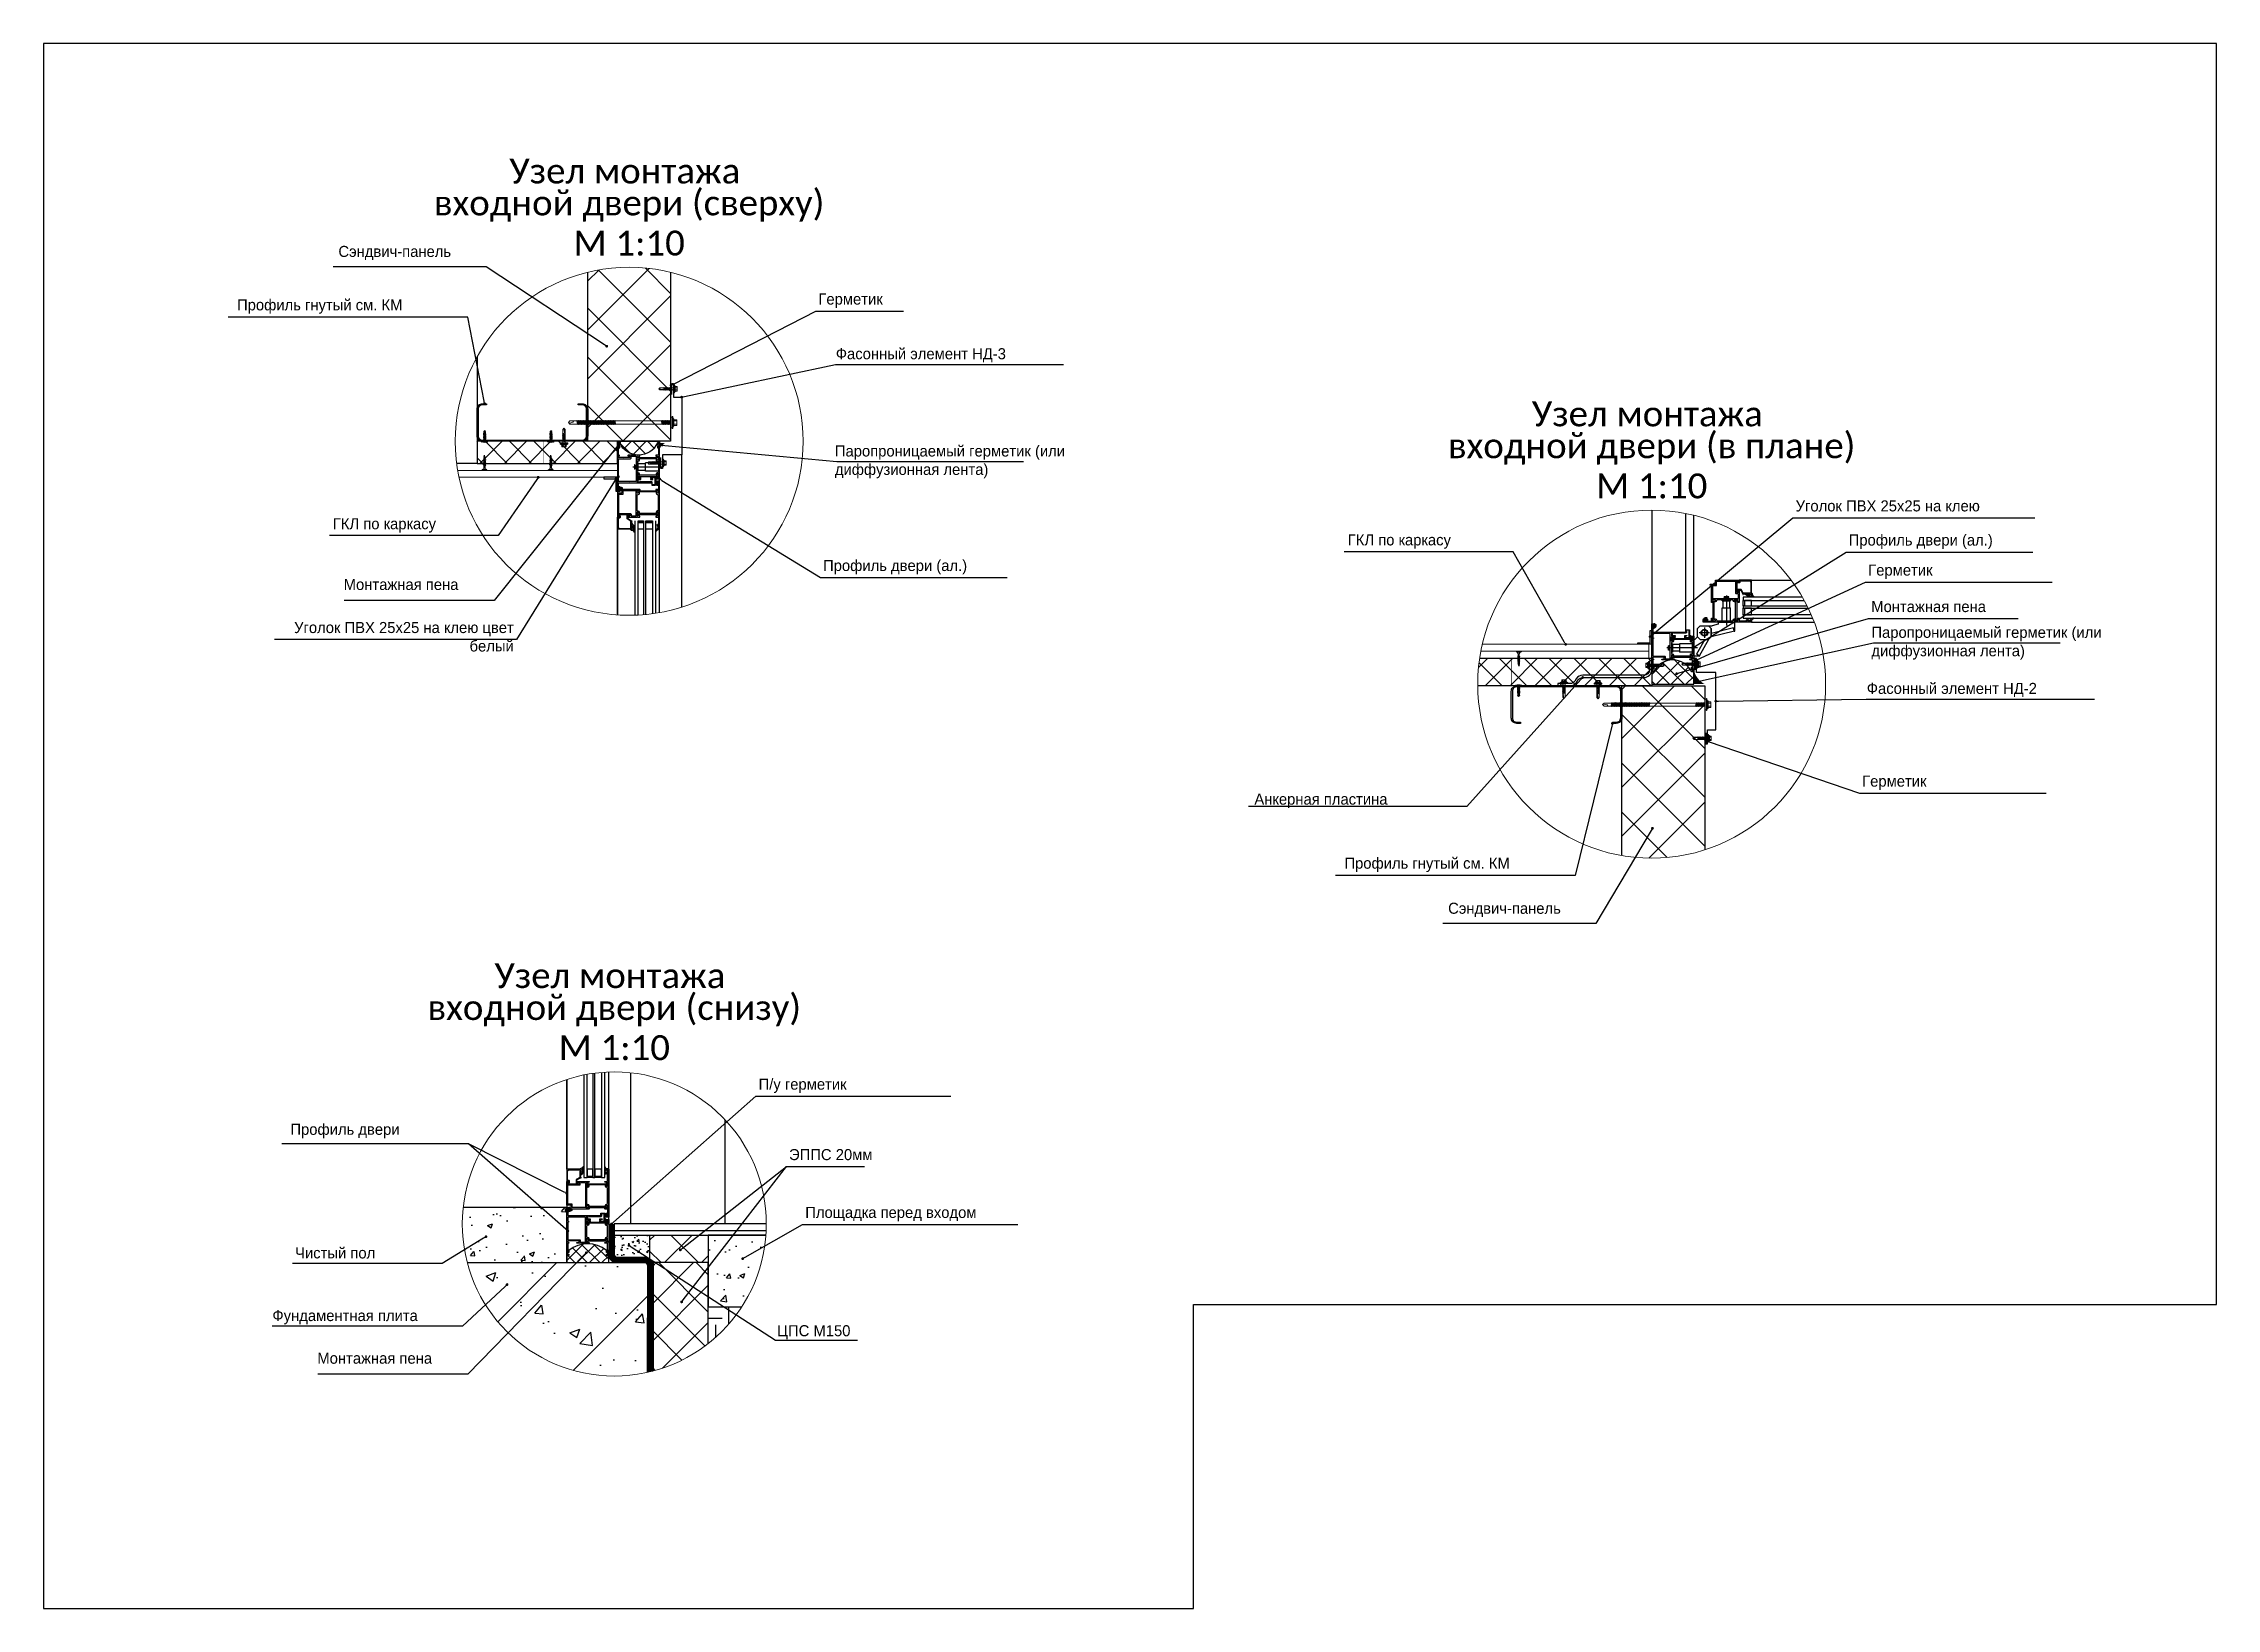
# Model space of a CAD drawing. Header units: millimetres. Extents: x -3689 to 2883575, y -702957 to -604547.
# Drawn here: x 2874042 to 2877972, y -674463 to -671633 of the extents above; entities that cross this region are included whole.
import ezdxf
from ezdxf import colors
from ezdxf.entities.mleader import LeaderData, LeaderLine
from ezdxf.enums import TextEntityAlignment as Align
from ezdxf.math import Vec2, Vec3

# ---------------------------------------------------------------- set-up
doc = ezdxf.new("R2010")
doc.units = ezdxf.units.MM
doc.linetypes.add('DASHED', pattern=[7, 5, -2, 0])
doc.linetypes.add('DASHED2', pattern=[0.375, 0.25, -0.125])
for name, color, linetype in [('A-ELEV-FNSH', 8, 'Continuous'), ('A-GLAZ', 133, 'Continuous'), ('A-ROOF', 5, 'Continuous'), ('A-WALL', 5, 'Continuous'), ('A-WALL-OPEN-TEXT-BRICK', 20, 'DASHED2'), ('A-WALL-PATT', 181, 'Continuous'), ('ANNO-TEXT', 251, 'Continuous'), ('S-METL', 14, 'Continuous'), ('S-WALL', 7, 'Continuous'), ('S-WALL-PATT', 181, 'Continuous')]:
    doc.layers.add(name, color=color, linetype=linetype)
doc.layers.add('A-WALL-FNSH', color=92, linetype='Continuous', lineweight=5)
doc.styles.add('PSTUDIO', font='pstudio.shx')
doc.styles.add('TA shtamp', font='calibri.ttf', dxfattribs={"height": 400})

msp = doc.modelspace()

# ---------------------------------------------------------------- texts
at = {"layer": 'A-WALL-OPEN-TEXT-BRICK', "color": 7, "lineweight": 0, "char_height": 20, "style": 'PSTUDIO'}
for s, width, insert, attachment_point in [('Сэндвич-панель', 445.164623, (2874575.5289, -671998.8618), 1), ('Профиль гнутый см. КМ', 445.164623, (2874392.2225, -672095.4723), 1), ('Герметик ', 445.164623, (2875443.6045, -672084.9315), 1), ('Фасонный элемент НД-3', 445.164623, (2875475.1098, -672183.8228), 1), ('Паропроницаемый герметик (или диффузионная лента) ', 445.164623, (2875473.4005, -672359.6767), 1), ('Уголок ПВХ 25x25 на клею ', 445.164623, (2877210.8898, -672458.985), 1), ('ГКЛ по каркасу ', 299.292968, (2874565.4796, -672491.2584), 1), ('ГКЛ по каркасу ', 299.292968, (2876400.9456, -672520.4357), 1), ('Профиль двери (ал.)', 445.164623, (2877306.9074, -672520.6694), 1), ('Профиль двери (ал.)', 445.164623, (2875452.0525, -672566.7681), 1), ('Герметик ', 445.164623, (2877342.1853, -672575.0064), 1), ('Монтажная пена', 445.164623, (2874585.1229, -672601.0603), 1), ('Монтажная пена', 445.164623, (2877347.6857, -672640.9988), 1), ('Уголок ПВХ 25x25 на клею цвет белый', 445.164623, (2874892.6758, -672678.9215), 3), ('Паропроницаемый герметик (или диффузионная лента) ', 445.164623, (2877347.9802, -672687.5776), 1), ('Фасонный элемент НД-2', 445.164623, (2877339.6149, -672788.9956), 1), ('Герметик ', 445.164623, (2877331.2173, -672956.6818), 1), ('Анкерная пластина', 445.164623, (2876232.0721, -672989.2192), 1), ('Профиль гнутый см. КМ', 445.164623, (2876394.9352, -673105.041), 1), ('Сэндвич-панель', 445.164623, (2876582.4713, -673186.5765), 1), ('П/у герметик', 380.849735, (2875335.486, -673504.6009), 1), ('Профиль двери ', 445.164623, (2874488.7219, -673586.2668), 1), ('ЭППС 20мм', 445.164623, (2875390.5183, -673632.0095), 1), ('Площадка перед входом', 445.164623, (2875419.8688, -673736.5027), 1), ('Чистый пол', 445.164623, (2874497.1863, -673809.7794), 1), ('Фундаментная плита', 445.164623, (2874456.2085, -673923.0334), 1), ('ЦПС М150', 445.164623, (2875368.9062, -673950.4595), 1), ('Монтажная пена', 445.164623, (2874537.4801, -674000.1439), 1)]:
    msp.add_mtext_dynamic_manual_height_columns(s, width=width, gutter_width=2.5, heights=[67.9228], dxfattribs=dict(at, insert=insert, attachment_point=attachment_point))
at = {"layer": 'ANNO-TEXT', "color": 7, "lineweight": 0, "style": 'TA shtamp'}
for s, p in [('Узел монтажа ', (2875101.3872, -671863.7723)), ('входной двери (сверху)', (2875101.3872, -671923.7723)), ('М 1:10', (2875101.3872, -671993.7723)), ('Узел монтажа ', (2876950.6047, -672302.8601)), ('входной двери (в плане)', (2876950.6047, -672362.8601)), ('М 1:10', (2876950.6047, -672432.8601)), ('Узел монтажа ', (2875074.4879, -673318.6386)), ('входной двери (снизу)', (2875074.4879, -673378.6386)), ('М 1:10', (2875074.4879, -673448.6386))]:
    msp.add_text(s, height=45, dxfattribs=at).set_placement(p, align=Align.MIDDLE)

# ---------------------------------------------------------------- blocks, each defined once
blk = doc.blocks.new('scr_swp_150')
at = {"color": 0, "lineweight": 0, "ltscale": 10}
for p, q in [((-6, 5.1), (-11.2, 5.1)), ((-11.2, 5.1), (-11.2, -5.1)), ((-6, 2.8), (-11.2, 2.8)), ((-5, 6.8), (-6, 6.8)), ((-6, 6.8), (-6, -6.8)), ((-6, -5.1), (-6, 5.1)), ((-4, 10.8), (-5, 3.8)), ((-5, -6.8), (-5, 6.8)), ((-3, 10.8), (-4, 10.8)), ((-4, 10.8), (-4, -10.8)), ((-3, -10.8), (-3, 10.8)), ((0, 9.6), (-3, 9.6)), ((-3, 9.6), (-3, -9.6)), ((0, -9.6), (0, 9.6)), ((1, 2.8), (0, 2.8)), ((1, 2.8), (1.4, 3.6)), ((1.8, -2.8), (1, 2.8)), ((1.4, 3.6), (2.1, 2.8)), ((3.2, 2.8), (2.1, 2.8)), ((2.1, 2.8), (2.9, -2.8)), ((3.2, 2.8), (2.1, 2.8)), ((3.2, 2.8), (3.7, 3.6)), ((4, -2.8), (3.2, 2.8)), ((3.7, 3.6), (4.4, 2.8)), ((5.5, 2.8), (4.4, 2.8)), ((4.4, 2.8), (5.2, -2.8)), ((5.5, 2.8), (4.4, 2.8)), ((5.5, 2.8), (5.9, 3.6)), ((6.3, -2.8), (5.5, 2.8)), ((5.9, 3.6), (6.6, 2.8)), ((7.8, 2.8), (6.6, 2.8)), ((6.6, 2.8), (7.4, -2.8)), ((7.8, 2.8), (6.6, 2.8)), ((7.8, 2.8), (8.2, 3.6)), ((8.5, -2.8), (7.8, 2.8)), ((8.2, 3.6), (8.9, 2.8)), ((10, 2.8), (8.9, 2.8)), ((8.9, 2.8), (9.7, -2.8)), ((10, 2.8), (8.9, 2.8)), ((10, 2.8), (10.5, 3.6)), ((10.8, -2.8), (10, 2.8)), ((10.5, 3.6), (11.2, 2.8)), ((12.3, 2.8), (11.2, 2.8)), ((11.2, 2.8), (11.9, -2.8)), ((12.3, 2.8), (11.2, 2.8)), ((12.3, 2.8), (12.7, 3.6)), ((13.1, -2.8), (12.3, 2.8)), ((12.7, 3.6), (13.4, 2.8)), ((14.6, 2.8), (13.4, 2.8)), ((13.4, 2.8), (14.2, -2.8)), ((14.6, 2.8), (13.4, 2.8)), ((14.6, 2.8), (15, 3.6)), ((15.3, -2.8), (14.6, 2.8)), ((15, 3.6), (15.7, 2.8)), ((99.5, 2.8), (15.7, 2.8)), ((15.7, 2.8), (16.5, -2.8)), ((16.8, 2.8), (15.7, 2.8)), ((99.5, 2.8), (100, 3.6)), ((100.3, -2.8), (99.5, 2.8)), ((100, 3.6), (100.6, 2.8)), ((100.6, 2.8), (101.4, -2.8)), ((101.8, 2.8), (100.6, 2.8)), ((101.8, 2.8), (102.2, 3.6)), ((102.6, -2.8), (101.8, 2.8)), ((102.2, 3.6), (102.9, 2.8)), ((102.9, 2.8), (103.7, -2.8)), ((104, 2.8), (102.9, 2.8)), ((104, 2.8), (104.5, 3.6)), ((104.8, -2.8), (104, 2.8)), ((104.5, 3.6), (105.2, 2.8)), ((105.2, 2.8), (106, -2.8)), ((106.3, 2.8), (105.2, 2.8)), ((106.3, 2.8), (106.7, 3.6)), ((107.1, -2.8), (106.3, 2.8)), ((106.7, 3.6), (107.4, 2.8)), ((107.4, 2.8), (108.2, -2.8)), ((108.6, 2.8), (107.4, 2.8)), ((108.6, 2.8), (109, 3.6)), ((109.4, -2.8), (108.6, 2.8)), ((109, 3.6), (109.7, 2.8)), ((109.7, 2.8), (110.5, -2.8)), ((110.8, 2.8), (109.7, 2.8)), ((110.8, 2.8), (111.3, 3.6)), ((111.6, -2.8), (110.8, 2.8)), ((111.3, 3.6), (112, 2.8)), ((112, 2.8), (112.8, -2.8)), ((113.1, 2.8), (112, 2.8)), ((113.1, 2.8), (113.5, 3.6)), ((113.9, -2.8), (113.1, 2.8)), ((113.5, 3.6), (114.2, 2.8)), ((114.2, 2.8), (115, -2.8)), ((115.4, 2.8), (114.2, 2.8)), ((115.4, 2.8), (115.8, 3.6)), ((116.1, -2.8), (115.4, 2.8)), ((115.8, 3.6), (116.5, 2.8)), ((116.5, 2.8), (117.3, -2.8)), ((117.6, 2.8), (116.5, 2.8)), ((117.6, 2.8), (118.1, 3.6)), ((118.4, -2.8), (117.6, 2.8)), ((118.1, 3.6), (118.8, 2.8)), ((118.8, 2.8), (119.5, -2.8)), ((119.9, 2.8), (118.8, 2.8)), ((119.9, 2.8), (120.3, 3.6)), ((120.7, -2.8), (119.9, 2.8)), ((120.3, 3.6), (121, 2.8)), ((121, 2.8), (121.8, -2.8)), ((122.1, 2.8), (121, 2.8)), ((122.1, 2.8), (122.6, 3.6)), ((122.9, -2.8), (122.1, 2.8)), ((122.6, 3.6), (123.3, 2.8)), ((123.3, 2.8), (124.1, -2.8)), ((124.4, 2.8), (123.3, 2.8)), ((124.4, 2.8), (124.9, 3.6)), ((125.2, -2.8), (124.4, 2.8)), ((124.9, 3.6), (125.5, 2.8)), ((125.5, 2.8), (126.3, -2.8)), ((126.7, 2.8), (125.5, 2.8)), ((126.7, 2.8), (127.1, 3.6)), ((127.5, -2.8), (126.7, 2.8)), ((127.1, 3.6), (127.8, 2.8)), ((127.8, 2.8), (128.6, -2.8)), ((128.9, 2.8), (127.8, 2.8)), ((128.9, 2.8), (129.4, 3.6)), ((129.7, -2.8), (128.9, 2.8)), ((129.4, 3.6), (130.1, 2.8)), ((130.1, 2.8), (130.9, -2.8)), ((131.2, 2.8), (130.1, 2.8)), ((131.2, 2.8), (131.7, 3.6)), ((132, -2.8), (131.2, 2.8)), ((131.7, 3.6), (132.3, 2.8)), ((132.3, 2.8), (133.1, -2.8)), ((133.5, 2.8), (132.3, 2.8)), ((133.5, 2.8), (133.9, 3.6)), ((134.3, -2.8), (133.5, 2.8)), ((133.9, 3.6), (134.6, 2.8)), ((134.6, 2.8), (135.4, -2.8)), ((135.7, 2.8), (134.6, 2.8)), ((135.7, 2.8), (136.2, 3.6)), ((136.5, -2.8), (135.7, 2.8)), ((136.2, 3.6), (136.9, 2.8)), ((136.9, 2.8), (137.7, -2.8)), ((138, 2.8), (136.9, 2.8)), ((138, 2.8), (138.5, 3.6)), ((138.8, -2.8), (138, 2.8)), ((138.5, 3.6), (139.1, 2.8)), ((139.1, 2.8), (139.9, -2.8)), ((140.3, 2.8), (139.1, 2.8)), ((140.3, 2.8), (140.7, 3.6)), ((141.1, -2.8), (140.3, 2.8)), ((140.7, 3.6), (141.4, 2.8)), ((141.4, 2.8), (142.2, -2.8)), ((142.5, 2.8), (141.4, 2.8)), ((142.5, 2.8), (143, 3.6)), ((143.3, -2.8), (142.5, 2.8)), ((143, 3.6), (143.7, 2.8)), ((143.7, 2.8), (144.5, -2.8)), ((144.8, 2.8), (143.7, 2.8)), ((144.8, 2.8), (145.3, 3.6)), ((145.6, -2.8), (144.8, 2.8)), ((145.3, 3.6), (145.9, 2.8)), ((145.9, 2.8), (146.7, -2.8)), ((147.1, 2.8), (145.9, 2.8)), ((147.1, 2.8), (147.5, 3.6)), ((147.9, -2.8), (147.1, 2.8)), ((147.5, 3.6), (148.2, 2.8)), ((148.2, 2.8), (149, -2.8)), ((149.3, 2.8), (148.2, 2.8)), ((149.3, 2.8), (149.8, 3.6)), ((150.1, -2.8), (149.3, 2.8)), ((149.8, 3.6), (150.5, 2.8)), ((150.5, 2.8), (151.3, -2.8)), ((151.6, 2.8), (150.5, 2.8)), ((151.6, 2.8), (152, 3.6)), ((152.4, -2.8), (151.6, 2.8)), ((152, 3.6), (152.7, 2.8)), ((152.7, 2.8), (153.5, -2.8)), ((153.9, 2.8), (152.7, 2.8)), ((153.9, 2.8), (154.3, 3.6)), ((154.7, -2.8), (153.9, 2.8)), ((154.3, 3.6), (155, 2.8)), ((155, 2.8), (155.8, -2.8)), ((156.1, 2.8), (155, 2.8)), ((156.1, 2.8), (156.6, 3.6)), ((156.9, -2.8), (156.1, 2.8)), ((156.6, 3.6), (157.3, 2.8)), ((157.3, 2.8), (158, -2.8)), ((158.4, 2.8), (157.3, 2.8)), ((158.4, 2.8), (158.8, 3.6)), ((159.2, -2.8), (158.4, 2.8)), ((158.8, 3.6), (159.5, 2.8)), ((159.5, 2.8), (160.3, -2.8)), ((160.7, 2.8), (159.5, 2.8)), ((160.7, 2.8), (161.1, 3.6)), ((161.4, -2.8), (160.7, 2.8)), ((161.1, 3.6), (161.8, 2.8)), ((161.8, 2.8), (162.6, -2.8)), ((162.9, 2.8), (161.8, 2.8)), ((162.9, 2.8), (163.4, 3.6)), ((163.7, -2.8), (162.9, 2.8)), ((163.4, 3.6), (164, 2.8)), ((164, 2.8), (164.8, -2.8)), ((165.2, 2.8), (164, 2.8)), ((165.2, 2.8), (165.6, 3.6)), ((166, -2.8), (165.2, 2.8)), ((165.6, 3.6), (166.3, 2.8)), ((166.3, 2.8), (167.1, -2.8)), ((167.4, 2.8), (166.3, 2.8)), ((167.4, 2.8), (167.9, 3.6)), ((168.2, -2.8), (167.4, 2.8)), ((167.9, 3.6), (168.6, 2.8)), ((168.6, 2.8), (182.2, 2.8)), ((168.6, 2.8), (169.4, -2.8)), ((176.7, -0.7), (182.6, 1.1)), ((182.2, 2.8), (185, 0)), ((185, 0), (182.2, -2.8)), ((182.6, 1.1), (182.3, 2.7)), ((-6, -2.8), (-11.2, -2.8)), ((-11.2, -5.1), (-6, -5.1)), ((-6, -6.8), (-5, -6.8)), ((-5, -3.8), (-4, -10.8)), ((-4, -10.8), (-3, -10.8)), ((-3, -9.6), (0, -9.6)), ((1.8, -2.8), (0, -2.8)), ((2.4, -3.5), (1.8, -2.8)), ((2.9, -2.8), (2.4, -3.5)), ((4, -2.8), (2.9, -2.8)), ((4, -2.8), (2.9, -2.8)), ((4.7, -3.5), (4, -2.8)), ((5.2, -2.8), (4.7, -3.5)), ((6.3, -2.8), (5.2, -2.8)), ((6.3, -2.8), (5.2, -2.8)), ((7, -3.5), (6.3, -2.8)), ((7.4, -2.8), (7, -3.5)), ((8.5, -2.8), (7.4, -2.8)), ((8.5, -2.8), (7.4, -2.8)), ((9.2, -3.5), (8.5, -2.8)), ((9.7, -2.8), (9.2, -3.5)), ((10.8, -2.8), (9.7, -2.8)), ((10.8, -2.8), (9.7, -2.8)), ((11.5, -3.5), (10.8, -2.8)), ((11.9, -2.8), (11.5, -3.5)), ((13.1, -2.8), (11.9, -2.8)), ((13.1, -2.8), (11.9, -2.8)), ((13.8, -3.5), (13.1, -2.8)), ((14.2, -2.8), (13.8, -3.5)), ((15.3, -2.8), (14.2, -2.8)), ((15.3, -2.8), (14.2, -2.8)), ((16, -3.5), (15.3, -2.8)), ((16.5, -2.8), (16, -3.5)), ((100.3, -2.8), (16.5, -2.8)), ((101, -3.5), (100.3, -2.8)), ((101.4, -2.8), (101, -3.5)), ((102.6, -2.8), (101.4, -2.8)), ((103.2, -3.5), (102.6, -2.8)), ((103.7, -2.8), (103.2, -3.5)), ((104.8, -2.8), (103.7, -2.8)), ((105.5, -3.5), (104.8, -2.8)), ((106, -2.8), (105.5, -3.5)), ((107.1, -2.8), (106, -2.8)), ((107.8, -3.5), (107.1, -2.8)), ((108.2, -2.8), (107.8, -3.5)), ((109.4, -2.8), (108.2, -2.8)), ((110, -3.5), (109.4, -2.8)), ((110.5, -2.8), (110, -3.5)), ((111.6, -2.8), (110.5, -2.8)), ((112.3, -3.5), (111.6, -2.8)), ((112.8, -2.8), (112.3, -3.5)), ((113.9, -2.8), (112.8, -2.8)), ((114.6, -3.5), (113.9, -2.8)), ((115, -2.8), (114.6, -3.5)), ((116.1, -2.8), (115, -2.8)), ((116.8, -3.5), (116.1, -2.8)), ((117.3, -2.8), (116.8, -3.5)), ((118.4, -2.8), (117.3, -2.8)), ((119.1, -3.5), (118.4, -2.8)), ((119.5, -2.8), (119.1, -3.5)), ((120.7, -2.8), (119.5, -2.8)), ((121.4, -3.5), (120.7, -2.8)), ((121.8, -2.8), (121.4, -3.5)), ((122.9, -2.8), (121.8, -2.8)), ((123.6, -3.5), (122.9, -2.8)), ((124.1, -2.8), (123.6, -3.5)), ((125.2, -2.8), (124.1, -2.8)), ((125.9, -3.5), (125.2, -2.8)), ((126.3, -2.8), (125.9, -3.5)), ((127.5, -2.8), (126.3, -2.8)), ((128.2, -3.5), (127.5, -2.8)), ((128.6, -2.8), (128.2, -3.5)), ((129.7, -2.8), (128.6, -2.8)), ((130.4, -3.5), (129.7, -2.8)), ((130.9, -2.8), (130.4, -3.5)), ((132, -2.8), (130.9, -2.8)), ((132.7, -3.5), (132, -2.8)), ((133.1, -2.8), (132.7, -3.5)), ((134.3, -2.8), (133.1, -2.8)), ((134.9, -3.5), (134.3, -2.8)), ((135.4, -2.8), (134.9, -3.5)), ((136.5, -2.8), (135.4, -2.8)), ((137.2, -3.5), (136.5, -2.8)), ((137.7, -2.8), (137.2, -3.5)), ((138.8, -2.8), (137.7, -2.8)), ((139.5, -3.5), (138.8, -2.8)), ((139.9, -2.8), (139.5, -3.5)), ((141.1, -2.8), (139.9, -2.8)), ((141.7, -3.5), (141.1, -2.8)), ((142.2, -2.8), (141.7, -3.5)), ((143.3, -2.8), (142.2, -2.8)), ((144, -3.5), (143.3, -2.8)), ((144.5, -2.8), (144, -3.5)), ((145.6, -2.8), (144.5, -2.8)), ((146.3, -3.5), (145.6, -2.8)), ((146.7, -2.8), (146.3, -3.5)), ((147.9, -2.8), (146.7, -2.8)), ((148.5, -3.5), (147.9, -2.8)), ((149, -2.8), (148.5, -3.5)), ((150.1, -2.8), (149, -2.8)), ((150.8, -3.5), (150.1, -2.8)), ((151.3, -2.8), (150.8, -3.5)), ((152.4, -2.8), (151.3, -2.8)), ((153.1, -3.5), (152.4, -2.8)), ((153.5, -2.8), (153.1, -3.5)), ((154.7, -2.8), (153.5, -2.8)), ((155.3, -3.5), (154.7, -2.8)), ((155.8, -2.8), (155.3, -3.5)), ((156.9, -2.8), (155.8, -2.8)), ((157.6, -3.5), (156.9, -2.8)), ((158, -2.8), (157.6, -3.5)), ((159.2, -2.8), (158, -2.8)), ((159.9, -3.5), (159.2, -2.8)), ((160.3, -2.8), (159.9, -3.5)), ((161.4, -2.8), (160.3, -2.8)), ((162.1, -3.5), (161.4, -2.8)), ((162.6, -2.8), (162.1, -3.5)), ((163.7, -2.8), (162.6, -2.8)), ((164.4, -3.5), (163.7, -2.8)), ((164.8, -2.8), (164.4, -3.5)), ((166, -2.8), (164.8, -2.8)), ((166.7, -3.5), (166, -2.8)), ((167.1, -2.8), (166.7, -3.5)), ((168.2, -2.8), (167.1, -2.8)), ((168.9, -3.5), (168.2, -2.8)), ((169.4, -2.8), (168.9, -3.5)), ((182.2, -2.8), (169.4, -2.8)), ((175.4, -2.3), (176.7, -0.7)), ((178.2, -2.8), (175.4, -2.3))]:
    blk.add_line(p, q, dxfattribs=at)
blk = doc.blocks.new('29-4.8-drill')
at = {"color": 0, "lineweight": 0, "ltscale": 100}
for p, q in [((-6.8, 4), (-3.4, 4)), ((-6.8, -4), (-6.8, 4)), ((-6.8, 2), (-3.4, 2)), ((-3.4, 5.2), (-2.5, 5.2)), ((-3.4, -5.2), (-3.4, 5.2)), ((-3.4, 4), (-3.4, -4)), ((-2.5, 5.2), (-2.5, -5.2)), ((-2.5, -2), (-2.5, 2)), ((-2.5, 2), (-2, 2)), ((-2, 7), (-1.5, 7)), ((-2, -7), (-2, 7)), ((-1.5, 7), (-1.5, -7)), ((-1.5, 7), (0, 7)), ((-1.5, -7), (-1.5, 7)), ((0, 7), (0, -7)), ((0, 2), (1.9, 2)), ((2.2, 2.4), (1.9, 2)), ((1.9, 2), (3.2, -2)), ((2.2, 2.4), (3.5, -2.4)), ((2.2, 2.4), (2.6, 2)), ((2.6, 2), (3.9, 2)), ((2.6, 2), (3.9, -2)), ((4.2, 2.4), (3.9, 2)), ((3.9, 2), (5.2, -2)), ((4.2, 2.4), (5.5, -2.4)), ((4.2, 2.4), (4.6, 2)), ((4.6, 2), (5.9, 2)), ((4.6, 2), (5.9, -2)), ((6.2, 2.4), (5.9, 2)), ((5.9, 2), (7.2, -2)), ((6.2, 2.4), (7.5, -2.4)), ((6.2, 2.4), (6.6, 2)), ((6.6, 2), (7.9, 2)), ((6.6, 2), (7.9, -2)), ((8.2, 2.4), (7.9, 2)), ((7.9, 2), (9.2, -2)), ((8.2, 2.4), (9.5, -2.4)), ((8.2, 2.4), (8.6, 2)), ((8.6, 2), (9.9, 2)), ((8.6, 2), (9.9, -2)), ((10.2, 2.4), (9.9, 2)), ((9.9, 2), (11.2, -2)), ((10.2, 2.4), (11.5, -2.4)), ((10.2, 2.4), (10.6, 2)), ((10.6, 2), (11.9, 2)), ((10.6, 2), (11.9, -2)), ((12.2, 2.4), (11.9, 2)), ((11.9, 2), (13.2, -2)), ((12.2, 2.4), (13.5, -2.4)), ((12.2, 2.4), (12.6, 2)), ((12.6, 2), (13.9, 2)), ((12.6, 2), (13.9, -2)), ((14.2, 2.4), (13.9, 2)), ((13.9, 2), (15.2, -2)), ((14.2, 2.4), (15.5, -2.4)), ((14.2, 2.4), (14.6, 2)), ((14.6, 2), (15.9, 2)), ((14.6, 2), (15.9, -2)), ((16.2, 2.4), (15.9, 2)), ((15.9, 2), (17.2, -2)), ((16.2, 2.4), (17.5, -2.4)), ((16.2, 2.4), (16.6, 2)), ((16.6, 2), (17.9, 2)), ((16.6, 2), (17.9, -2)), ((18.2, 2.4), (17.9, 2)), ((17.9, 2), (18.2, 1.1)), ((18.2, 2.4), (18.6, 0.9)), ((18.2, 2.4), (18.6, 2)), ((18.5, 0.8), (18.2, 1.1)), ((18.5, 0.8), (18.9, 1.1)), ((18.6, 2), (24.4, 2)), ((18.6, 2), (18.9, 1.1)), ((18.9, 1.1), (26.5, 0)), ((26.5, 0), (24.4, 2)), ((24.4, 2), (25.5, 0.1)), ((-6.8, -2), (-3.4, -2)), ((-3.4, -4), (-6.8, -4)), ((-2.5, -5.2), (-3.4, -5.2)), ((-2, -2), (-2.5, -2)), ((-1.5, -7), (-2, -7)), ((0, -7), (-1.5, -7)), ((3.2, -2), (0, -2)), ((3.5, -2.4), (3.2, -2)), ((3.5, -2.4), (3.9, -2)), ((5.2, -2), (3.9, -2)), ((5.5, -2.4), (5.2, -2)), ((5.5, -2.4), (5.9, -2)), ((7.2, -2), (5.9, -2)), ((7.5, -2.4), (7.2, -2)), ((7.5, -2.4), (7.9, -2)), ((9.2, -2), (7.9, -2)), ((9.5, -2.4), (9.2, -2)), ((9.5, -2.4), (9.9, -2)), ((11.2, -2), (9.9, -2)), ((11.5, -2.4), (11.2, -2)), ((11.5, -2.4), (11.9, -2)), ((13.2, -2), (11.9, -2)), ((13.5, -2.4), (13.2, -2)), ((13.5, -2.4), (13.9, -2)), ((15.2, -2), (13.9, -2)), ((15.5, -2.4), (15.2, -2)), ((15.5, -2.4), (15.9, -2)), ((17.2, -2), (15.9, -2)), ((17.5, -2.4), (17.2, -2)), ((17.5, -2.4), (17.9, -2)), ((24.4, -2), (17.9, -2)), ((26.5, 0), (24.4, -2))]:
    blk.add_line(p, q, dxfattribs=at)
blk = doc.blocks.new('scr_42-19-drill')
for p, q in [((-1.2, 5.3), (-1.2, -5.3)), ((-1, 5.5), (-0.2, 5.5)), ((0, 5.3), (0, -5.3)), ((2.3, 1.6), (2.6, 2.1)), ((2.3, 1.6), (4.4, -2.1)), ((4.4, -2.1), (2.6, 2.1)), ((2.6, 2.1), (4.7, -1.6)), ((4.3, 1.6), (4.6, 2.1)), ((4.3, 1.6), (6.4, -2.1)), ((6.4, -2.1), (4.6, 2.1)), ((4.6, 2.1), (6.7, -1.6)), ((6.3, 1.6), (6.6, 2.1)), ((6.3, 1.6), (8.4, -2.1)), ((8.4, -2.1), (6.6, 2.1)), ((6.6, 2.1), (8.7, -1.6)), ((8.3, 1.6), (8.6, 2.1)), ((8.3, 1.6), (10.4, -2.1)), ((10.4, -2.1), (8.6, 2.1)), ((8.6, 2.1), (10.7, -1.6)), ((10.3, 1.6), (10.6, 2.1)), ((10.3, 1.6), (12.4, -2.1)), ((12.4, -2.1), (10.6, 2.1)), ((10.6, 2.1), (12.7, -1.6)), ((12.3, 1.6), (12.6, 2.1)), ((12.3, 1.6), (14.4, -2.1)), ((14.4, -2.1), (12.6, 2.1)), ((12.6, 2.1), (14.7, -1.6)), ((12.9, 1.6), (17.2, -0.8)), ((14, 1.3), (17.7, 1.3)), ((14, 1.3), (17.6, -0.7)), ((17.2, -0.8), (19, 0)), ((17.9, 1.6), (17.7, 1.3)), ((17.7, 1.3), (18.7, -0.1)), ((17.9, 1.6), (19, 0)), ((17.9, -1.6), (19, 0)), ((-1, -5.5), (-0.2, -5.5)), ((4.7, -1.6), (4.4, -2.1)), ((6.7, -1.6), (6.4, -2.1)), ((8.7, -1.6), (8.4, -2.1)), ((10.7, -1.6), (10.4, -2.1)), ((12.7, -1.6), (12.4, -2.1)), ((14.7, -1.6), (14.4, -2.1))]:
    blk.add_line(p, q)
for points in [[(-2.1, 0.2), (-1.6, 0.2), (-1.6, -0.2), (-2.1, -0.2)], [(0, -1.6), (0, -1.6), (0, 1.6)], [(1.5, 1.6), (2.3, 1.6)], [(2.9, 1.6), (4.3, 1.6)], [(4.9, 1.6), (6.3, 1.6)], [(6.9, 1.6), (8.3, 1.6)], [(8.9, 1.6), (10.3, 1.6)], [(10.9, 1.6), (12.3, 1.6)], [(12.9, 1.6), (17.9, 1.6)], [(4.1, -1.6), (1.5, -1.6)], [(6.1, -1.6), (4.7, -1.6)], [(8.1, -1.6), (6.7, -1.6)], [(10.1, -1.6), (8.7, -1.6)], [(12.1, -1.6), (10.7, -1.6)], [(14.1, -1.6), (12.7, -1.6)], [(17.9, -1.6), (14.7, -1.6)]]:
    blk.add_lwpolyline(points)
for centre, radius, start, end in [((5.6, 0), 7.65, 151.9275, 178.1273), ((0.5, 4.6), 1.87, 156.3065, 203.6935), ((-1, 5.3), 0.2, 90, 180), ((-0.2, 5.3), 0.2, 0, 90), ((1.5, 3.1), 1.5, 180, 270), ((5.6, 0), 7.65, 181.8727, 208.0725), ((0.5, -4.6), 1.87, 156.3065, 203.6935), ((-1, -5.3), 0.2, 180, 270), ((-0.2, -5.3), 0.2, 270, 0), ((1.5, -3.1), 1.5, 90, 180), ((19, 0), 1.95, 205, 235)]:
    blk.add_arc(centre, radius, start, end)
blk = doc.blocks.new('TN25')
at = {"color": 0}
for p, q in [((0, 4.2), (0, -4.2)), ((0, 4.2), (1, 4.2)), ((1, 4.2), (1, -4.2)), ((5.5, 1.1), (8.9, 1.1)), ((9, 2), (8.7, 1.7)), ((8.7, 1.7), (9.8, -1.7)), ((9, 2), (10, -2)), ((9, 2), (9.2, 1.7)), ((9.2, 1.7), (10.3, -1.7)), ((9.4, 1.1), (11.5, 1.1)), ((11.6, 2), (11.3, 1.7)), ((11.3, 1.7), (12.4, -1.7)), ((11.6, 2), (12.6, -2)), ((11.6, 2), (11.8, 1.7)), ((11.8, 1.7), (12.9, -1.7)), ((12, 1.1), (14.1, 1.1)), ((14.2, 2), (13.9, 1.7)), ((13.9, 1.7), (15, -1.7)), ((14.2, 2), (15.2, -2)), ((14.2, 2), (14.4, 1.7)), ((14.4, 1.7), (15.5, -1.7)), ((14.6, 1.1), (16.7, 1.1)), ((16.8, 2), (16.5, 1.7)), ((16.5, 1.7), (17.6, -1.7)), ((16.8, 2), (17.8, -2)), ((16.8, 2), (17, 1.7)), ((17, 1.7), (18.1, -1.7)), ((17.2, 1.1), (18.2, 1.1)), ((18.2, 1.1), (19.2, 1)), ((19.4, 1.8), (19, 1.5)), ((19, 1.5), (20, -1.3)), ((19.4, 1.8), (19.5, 1.5)), ((19.4, 1.8), (20.2, -1.6)), ((19.5, 1.5), (20.5, -1.3)), ((19.7, 0.9), (21.7, 0.7)), ((21.9, 1.3), (21.6, 1)), ((21.6, 1), (22.2, -1)), ((21.9, 1.3), (22.1, 1)), ((21.9, 1.3), (22.4, -1.3)), ((22.1, 1), (22.7, -1)), ((22.2, 0.6), (24.1, 0.4)), ((24.4, 0.8), (24.1, 0.5)), ((24.1, 0.5), (24.5, -0.6)), ((24.4, 0.8), (24.6, 0.5)), ((24.4, 0.8), (24.6, -0.9)), ((24.6, 0.5), (25, -0.6)), ((24.6, 0.3), (27.2, 0)), ((24.8, -0.3), (27.2, 0)), ((0, -4.2), (1, -4.2)), ((9.6, -1.1), (5.5, -1.1)), ((10, -2), (9.8, -1.7)), ((10, -2), (10.3, -1.7)), ((12.2, -1.1), (10.1, -1.1)), ((12.6, -2), (12.4, -1.7)), ((12.6, -2), (12.9, -1.7)), ((14.8, -1.1), (12.7, -1.1)), ((15.2, -2), (15, -1.7)), ((15.2, -2), (15.5, -1.7)), ((17.4, -1.1), (15.3, -1.1)), ((17.8, -2), (17.6, -1.7)), ((17.8, -2), (18.1, -1.7)), ((18.2, -1.1), (17.9, -1.1)), ((18.2, -1.1), (19.9, -0.9)), ((20.2, -1.6), (20, -1.3)), ((20.2, -1.6), (20.5, -1.3)), ((20.3, -0.9), (22.1, -0.6)), ((22.4, -1.3), (22.2, -1)), ((22.4, -1.3), (22.7, -1)), ((22.6, -0.6), (24.4, -0.4)), ((24.6, -0.9), (24.5, -0.6)), ((24.6, -0.9), (25, -0.6))]:
    blk.add_line(p, q, dxfattribs=at)
for centre, start, end in [((5.6, 6), 201.3837, 269.0609), ((5.6, -6), 90.9392, 158.6164)]:
    blk.add_arc(centre, 4.92, start, end, dxfattribs=at)
blk = doc.blocks.new('prof_C_200-2')
at = {"color": 0}
blk.add_lwpolyline([(17, 0), (10, 0, 0.414214), (0, -10), (0, -58, 0.414214), (10, -68), (190, -68, 0.414214), (200, -58), (200, -10, 0.414214), (190, 0), (183, 0), (183, -2), (190, -2, -0.414214), (198, -10), (198, -58, -0.414214), (190, -66), (10, -66, -0.414214), (2, -58), (2, -10, -0.414214), (10, -2), (17, -2)], format="xyb", close=True, dxfattribs=at)
blk = doc.blocks.new('_Dot')
at = {"color": 0, "linetype": 'ByBlock', "lineweight": -2}
blk.add_line((-0.5, 0), (-1, 0), dxfattribs=at)
at = {"color": 0, "linetype": 'ByBlock', "const_width": 0.5}
blk.add_lwpolyline([(-0.25, 0, 1), (0.25, 0, 1)], format="xyb", close=True, dxfattribs=at)

# ---------------------------------------------------------------- hatches: boundary and pattern name
h = msp.add_hatch()
h.set_pattern_fill('ANSI37', scale=500)
h.set_pattern_definition([(45, (2874648.24, -706293.21), (-44.19417, 44.19417), []), (135, (2874648.24, -706293.21), (-44.19417, -44.19417), [])])
h.paths.add_polyline_path([(2875026.3872, -672352.2375), (2875176.3872, -672352.2375), (2875176.3872, -672046.6747, 0.120929673), (2875026.3872, -672046.6747)])
h = msp.add_hatch()
h.set_pattern_fill('ANSI37', scale=250, angle=-90)
h.set_pattern_definition([(315, (2842262.868, -647861.925), (22.097087, 22.097087), []), (45, (2842262.868, -647861.925), (-22.097087, 22.097087), [])])
h.paths.add_polyline_path([(2874826.3872, -672352.2375), (2874826.3872, -672392.2375), (2875080.3872, -672392.2375), (2875080.3872, -672352.2375)])
h = msp.add_hatch()
h.set_pattern_fill('ANSI37', scale=10)
h.set_pattern_definition([(45, (2746518.34, -706477.51), (-22.45064, 22.45064), []), (135, (2746518.34, -706477.51), (-22.45064, -22.45064), [])])
edge = h.paths.add_edge_path()
edge.add_line((2876639.5025, -672744.3252), (2876950.6047, -672744.3252))
edge.add_line((2876950.6047, -672744.3252), (2876950.6047, -672794.3252))
edge.add_line((2876950.6047, -672794.3252), (2876635.9866, -672794.3252))
edge.add_arc((2876950.6047, -672791.3252), 314.6325, 171.4089641, 180.5463199, ccw=False)
h = msp.add_hatch()
h.set_pattern_fill('ANSI37', scale=500)
h.set_pattern_definition([(45, (2743054.2, -720553.263), (-44.194174, 44.194174), []), (135, (2743054.2, -720553.263), (-44.194174, -44.194174), [])])
h.paths.add_polyline_path([(2876896.6047, -673101.2891, 0.121224901), (2877046.6047, -673090.9543), (2877046.6047, -672794.3252), (2876896.6047, -672794.3252)])
h = msp.add_hatch()
h.set_pattern_fill('AR-CONC', scale=0.5)
h.set_pattern_definition([(50, (2865304.49, -716038.66), (91.09233, -7.96954), [9.525, -104.775]), (355, (2865304.49, -716038.66), (-17.62171, 95.52842), [7.62, -83.8203]), (100.45144, (2865312.08, -716039.32), (73.47062, 87.55888), [8.095, -89.04512]), (46.1842, (2865304.49, -716013.26), (135.53952, -21.02116), [14.2875, -157.1625]), (96.63556, (2865315.78, -716015.01), (118.70207, 123.71306), [12.1425, -133.5678]), (351.18415, (2865304.49, -716013.26), (118.70207, 123.71306), [11.43, -125.72987]), (21, (2865317.19, -716019.61), (75.8072, -51.1326), [9.525, -104.775]), (326, (2865317.19, -716019.61), (30.90101, 92.09398), [7.62, -83.82]), (71.45144, (2865323.505, -716023.87), (106.70821, 40.96138), [8.095, -89.04497]), (37.5, (2865304.488, -716038.66), (1.544302, 42.27752), [0, -82.804, 0, -85.09, 0, -84.1375]), (7.5, (2865304.49, -716038.66), (33.40983, 50.090287), [0, -48.514, 0, -80.899, 0, -32.0675]), (327.5, (2865276.167, -716038.66), (67.795298, -2.864372), [0, -31.75, 0, -99.06, 0, -131.445]), (317.5, (2865263.467, -716038.66), (74.06459, 12.713246), [0, -41.275, 0, -65.786, 0, -93.345])])
h.paths.add_polyline_path([(2874801.181, -673737.4197, 0.027339068), (2874799.5394, -673767.4197, 0.064445752), (2874808.5995, -673837.4197), (2874988.4879, -673837.4197), (2874988.4879, -673737.4197)])
h = msp.add_hatch()
h.set_pattern_fill('AR-CONC', scale=4.4)
h.set_pattern_definition([(50, (2873717.816, -674476.903), (31.55945, -2.7611), [3.3, -36.3]), (355, (2873717.816, -674476.903), (-6.10506, 33.09645), [2.64, -29.04]), (100.4514, (2873720.446, -674477.133), (25.4544, 30.33536), [2.8046, -30.85025]), (46.1842, (2873717.816, -674468.103), (46.9586, -7.28285), [4.95, -54.45]), (96.6356, (2873721.73, -674468.71), (41.1251, 42.8612), [4.2069, -46.2754]), (351.184, (2873717.816, -674468.103), (41.1251, 42.8612), [3.96, -43.56]), (21, (2873722.216, -674470.303), (26.2639, -17.71523), [3.3, -36.3]), (326, (2873722.216, -674470.303), (10.7059, 31.9066), [2.64, -29.04]), (71.4514, (2873724.405, -674471.78), (36.9698, 14.1914), [2.8046, -30.85025]), (37.5, (2873717.816, -674476.903), (0.53503, 14.64733), [0, -28.688, 0, -29.48, 0, -29.15]), (7.5, (2873717.816, -674476.903), (11.57506, 17.35412), [0, -16.808, 0, -28.028, 0, -11.11]), (327.5, (2873708.004, -674476.903), (23.48819, -0.99241), [0, -11, 0, -34.32, 0, -45.54]), (317.5, (2873703.604, -674476.903), (25.6602, 4.40462), [0, -14.3, 0, -22.792, 0, -32.34])])
h.paths.add_polyline_path([(2875074.4879, -673787.4197), (2875138.1481, -673787.4197), (2875138.1481, -673837.4197), (2875074.4879, -673837.4197)])
h = msp.add_hatch()
h.set_pattern_fill('AR-CONC', scale=0.5)
h.set_pattern_definition([(50, (2859934.49, -716038.66), (91.09233, -7.96954), [9.525, -104.775]), (355, (2859934.49, -716038.66), (-17.62171, 95.52842), [7.62, -83.8203]), (100.45144, (2859942.08, -716039.32), (73.47062, 87.55888), [8.095, -89.04512]), (46.1842, (2859934.49, -716013.26), (135.53952, -21.02116), [14.2875, -157.1625]), (96.63556, (2859945.78, -716015.01), (118.70207, 123.71306), [12.1425, -133.5678]), (351.18415, (2859934.49, -716013.26), (118.70207, 123.71306), [11.43, -125.72987]), (21, (2859947.19, -716019.61), (75.8072, -51.1326), [9.525, -104.775]), (326, (2859947.19, -716019.61), (30.90101, 92.09398), [7.62, -83.82]), (71.45144, (2859953.505, -716023.87), (106.70821, 40.96138), [8.095, -89.04497]), (37.5, (2859934.488, -716038.66), (1.544302, 42.27752), [0, -82.804, 0, -85.09, 0, -84.1375]), (7.5, (2859934.49, -716038.66), (33.40983, 50.090287), [0, -48.514, 0, -80.899, 0, -32.0675]), (327.5, (2859906.167, -716038.66), (67.795298, -2.864372), [0, -31.75, 0, -99.06, 0, -131.445]), (317.5, (2859893.467, -716038.66), (74.06459, 12.713246), [0, -41.275, 0, -65.786, 0, -93.345])])
h.paths.add_polyline_path([(2875244.4879, -673917.4197), (2875304.9149, -673917.4197, 0.126734098), (2875348.7079, -673787.4197), (2875244.4879, -673787.4197)])
h = msp.add_hatch()
h.set_pattern_fill('AR-CONC')
h.set_pattern_definition([(50, (2859934.49, -716038.66), (182.18467, -15.9391), [19.05, -209.55]), (355, (2859934.49, -716038.66), (-35.2434, 191.05685), [15.24, -167.6406]), (100.45144, (2859949.67, -716039.99), (146.94125, 175.11775), [16.19, -178.09024]), (46.1842, (2859934.49, -715987.86), (271.079, -42.0423), [28.575, -314.325]), (96.63556, (2859957.08, -715991.36), (237.4041, 247.4261), [24.285, -267.1356]), (351.18415, (2859934.5, -715987.86), (237.4041, 247.4261), [22.86, -251.4597]), (21, (2859959.89, -716000.56), (151.6144, -102.2652), [19.05, -209.55]), (326, (2859959.89, -716000.56), (61.802, 184.188), [15.24, -167.64]), (71.45144, (2859972.52, -716009.08), (213.4164, 81.9228), [16.19, -178.0899]), (37.5, (2859934.49, -716038.66), (3.0886, 84.55504), [0, -165.608, 0, -170.18, 0, -168.275]), (7.5, (2859934.49, -716038.66), (66.81966, 100.18057), [0, -97.028, 0, -161.798, 0, -64.135]), (327.5, (2859877.846, -716038.66), (135.5906, -5.72874), [0, -63.5, 0, -198.12, 0, -262.89]), (317.5, (2859852.45, -716038.66), (148.12918, 25.4265), [0, -82.55, 0, -131.572, 0, -186.69])])
h.paths.add_polyline_path([(2874808.5995, -673837.4197, 0.403291398), (2875134.4879, -674035.7416), (2875134.4879, -673837.4197)])
h = msp.add_hatch()
h.set_pattern_fill('ANSI31', scale=50)
h.set_pattern_definition([(45, (2859934.49, -716038.66), (-112.2532, 112.2532), [])])
h.paths.add_polyline_path([(2874808.5995, -673837.4197, 0.403291398), (2875134.4879, -674035.7416), (2875134.4879, -673837.4197)])
h = msp.add_hatch()
h.set_pattern_fill('ANSI37', scale=15)
h.set_pattern_definition([(45, (2859729.16, -716872.955), (-33.67596, 33.67596), []), (135, (2859729.16, -716872.955), (-33.67596, -33.67596), [])])
h.paths.add_polyline_path([(2875144.4879, -674033.3081, 0.102645226), (2875244.4879, -673983.5137), (2875244.4879, -673837.4197), (2875144.4879, -673837.4197)])
h = msp.add_hatch()
h.set_pattern_fill('EARTH', scale=15)
h.set_pattern_definition([(0, (2859934.49, -716038.66), (95.25, 95.25), [95.25, -95.25]), (0, (2859934.49, -716002.94), (95.25, 95.25), [95.25, -95.25]), (0, (2859934.49, -715967.22), (95.25, 95.25), [95.25, -95.25]), (90, (2859946.39, -715955.32), (-95.25, 95.25), [95.25, -95.25]), (90, (2859982.11, -715955.32), (-95.25, 95.25), [95.25, -95.25]), (90, (2860017.83, -715955.32), (-95.25, 95.25), [95.25, -95.25])])
edge = h.paths.add_edge_path()
edge.add_arc((2875074.4879, -673767.4197), 274.9484, 308.1919342, 326.9372751)
edge.add_line((2875304.9149, -673917.4197), (2875244.4879, -673917.4197))
edge.add_line((2875244.4879, -673917.4197), (2875244.4879, -673983.5137))
at = {"layer": 'A-GLAZ'}
h = msp.add_hatch(dxfattribs=at)
h.set_pattern_fill('ANSI37', scale=150, angle=90)
h.set_pattern_definition([(135, (2901676.295, -639311.607), (-13.258252, -13.258252), []), (225, (2901676.295, -639311.607), (13.258252, -13.258252), [])])
edge = h.paths.add_edge_path()
edge.add_line((2875080.3872, -672355.2375), (2875080.3872, -672352.2375))
edge.add_line((2875080.3872, -672352.2375), (2875156.3872, -672352.2375))
edge.add_line((2875156.3872, -672352.2375), (2875156.3872, -672355.2375))
edge.add_line((2875156.3872, -672355.2375), (2875152.3872, -672355.2375))
edge.add_arc((2875118.3872, -672339.9647), 37.2727, 204.1895143, 335.8104857, ccw=False)
edge.add_line((2875084.3872, -672355.2375), (2875080.3872, -672355.2375))
at = {"layer": 'A-WALL-PATT'}
h = msp.add_hatch(color=7, dxfattribs=at)
h.dxf.hatch_style = 1
edge = h.paths.add_edge_path()
edge.add_line((2875178.3871, -672252.3912), (2875178.3871, -672262.3912))
edge.add_arc((2875177.3871, -672262.3912), 1, 180, 360, ccw=False)
edge.add_line((2875176.3871, -672262.3912), (2875176.3871, -672252.3912))
edge.add_arc((2875177.3871, -672252.3912), 1, 360, 540, ccw=False)
h = msp.add_hatch(color=7, dxfattribs=at)
h.dxf.hatch_style = 1
edge = h.paths.add_edge_path()
edge.add_line((2877028.6047, -672760.1715), (2877028.6047, -672750.1715))
edge.add_arc((2877027.6047, -672750.1715), 1, 360, 540)
edge.add_line((2877026.6047, -672750.1715), (2877026.6047, -672760.1715))
edge.add_arc((2877027.6047, -672760.1715), 1, 180, 360)
h = msp.add_hatch(color=7, dxfattribs=at)
h.dxf.hatch_style = 1
edge = h.paths.add_edge_path()
edge.add_line((2877048.6047, -672894.1715), (2877048.6047, -672884.1715))
edge.add_arc((2877047.6047, -672884.1715), 1, 360, 540)
edge.add_line((2877046.6047, -672884.1715), (2877046.6047, -672894.1715))
edge.add_arc((2877047.6047, -672894.1715), 1, 180, 360)
h = msp.add_hatch(dxfattribs=at)
h.set_pattern_fill('ANSI37', scale=15)
h.set_pattern_definition([(45, (2844584.3, -758636.46), (-33.67596, 33.67596), []), (135, (2844584.3, -758636.46), (-33.67596, -33.67596), [])])
h.paths.add_polyline_path([(2875138.1481, -673837.4197), (2875138.1481, -673787.4197), (2875244.4879, -673787.4197), (2875244.4879, -673837.4197)])
h = msp.add_hatch(dxfattribs=at)
h.set_pattern_fill('ANSI37', scale=5)
h.set_pattern_definition([(45, (2886724.396, -693798.029), (-11.22532, 11.22532), []), (135, (2886724.396, -693798.029), (-11.22532, -11.22532), [])])
edge = h.paths.add_edge_path()
edge.add_line((2874988.4879, -673815.4197), (2874988.4879, -673837.4197))
edge.add_line((2874988.4879, -673837.4197), (2875064.4879, -673837.4197))
edge.add_line((2875064.4879, -673837.4197), (2875064.4879, -673815.4197))
edge.add_line((2875064.4879, -673815.4197), (2875060.4879, -673815.4197))
edge.add_arc((2875026.4879, -673857.5864), 54.1667, 51.1199306, 128.8800694)
edge.add_line((2874992.4879, -673815.4197), (2874988.4879, -673815.4197))
at = {"layer": 'S-WALL-PATT'}
h = msp.add_hatch(color=7, dxfattribs=at)
h.dxf.hatch_style = 1
edge = h.paths.add_edge_path()
edge.add_line((2875156.387, -672367.2375), (2875156.387, -672355.2375))
edge.add_line((2875156.387, -672355.2375), (2875166.387, -672355.2375))
edge.add_arc((2875172.5852, -672370.5693), 16.5374, 112.0121026, 168.3767554)
h = msp.add_hatch(color=7, dxfattribs=at)
h.dxf.hatch_style = 1
edge = h.paths.add_edge_path()
edge.add_line((2875158.3871, -672386.3912), (2875158.3871, -672396.3912))
edge.add_arc((2875157.3871, -672396.3912), 1, 180, 360, ccw=False)
edge.add_line((2875156.3871, -672396.3912), (2875156.3871, -672386.3912))
edge.add_arc((2875157.3871, -672386.3912), 1, 360, 540, ccw=False)
h = msp.add_hatch(dxfattribs=at)
h.set_pattern_fill('ANSI37', scale=150, angle=90)
h.set_pattern_definition([(135, (2877156.605, -660794.325), (-13.258252, -13.258252), []), (225, (2877156.605, -660794.325), (13.258252, -13.258252), [])])
edge = h.paths.add_edge_path()
edge.add_line((2876950.6047, -672769.3252), (2876950.6047, -672791.3252))
edge.add_line((2876950.6047, -672791.3252), (2877026.6047, -672791.3252))
edge.add_line((2877026.6047, -672791.3252), (2877026.6047, -672769.3252))
edge.add_line((2877026.6047, -672769.3252), (2877022.6047, -672769.3252))
edge.add_arc((2876988.6047, -672784.598), 37.2727, 24.1895143, 155.8104857)
edge.add_line((2876954.6047, -672769.3252), (2876950.6047, -672769.3252))
h = msp.add_hatch(color=7, dxfattribs=at)
h.dxf.hatch_style = 1
edge = h.paths.add_edge_path()
edge.add_line((2877026.6046, -672764.3252), (2877026.6046, -672791.3252))
edge.add_line((2877026.6046, -672791.3252), (2877046.6046, -672791.3252))
edge.add_arc((2877064.3758, -672757.254), 38.4275, 190.6038044, 242.4539062, ccw=False)

# ---------------------------------------------------------------- linework, layer by layer
at = {"color": 7}
for p, q in [((2876950.6047, -672476.6928), (2876950.6047, -672682.3252)), ((2877012.3799, -672693.3252), (2877012.3799, -672482.8169)), ((2877026.6047, -672704.3252), (2877026.6047, -672486.0097)), ((2877130.8442, -672603.0726), (2877202.7049, -672603.0726)), ((2877078.3442, -672640.4335), (2877078.3442, -672638.7726)), ((2877078.3442, -672640.4335), (2877093.3442, -672640.4335)), ((2877078.3442, -672676.6726), (2877078.3442, -672653.6186)), ((2877078.3442, -672653.6186), (2877093.3442, -672653.6186)), ((2877079.8442, -672653.6186), (2877079.8442, -672640.4335)), ((2877089.8442, -672633.4335), (2877081.8442, -672633.4335)), ((2877081.8442, -672634.4335), (2877081.8442, -672633.4335)), ((2877089.8442, -672634.4335), (2877081.8442, -672634.4335)), ((2877083.3442, -672636.7726), (2877083.3442, -672634.4335)), ((2877085.8442, -672630.7461), (2877085.8442, -672685.4687)), ((2877088.3442, -672636.7726), (2877088.3442, -672634.4335)), ((2877089.8442, -672634.4335), (2877089.8442, -672633.4335)), ((2877091.8442, -672653.6186), (2877091.8442, -672640.4335)), ((2877093.3442, -672640.4335), (2877093.3442, -672638.7726)), ((2877093.3442, -672676.6726), (2877093.3442, -672653.6186)), ((2877033.3508, -672690.8186), (2877038.3508, -672685.8186)), ((2877033.3508, -672705.8186), (2877033.3508, -672690.8186)), ((2877038.3508, -672685.8186), (2877053.3508, -672685.8186)), ((2877045.8508, -672688.9579), (2877045.8508, -672707.6794)), ((2877058.3508, -672690.8186), (2877053.3508, -672685.8186)), ((2877058.3508, -672690.8186), (2877053.3508, -672685.8186)), ((2877053.3508, -672685.8186), (2877059.7674, -672685.8186)), ((2877098.5461, -672689.7619), (2877058.3508, -672699.6401)), ((2877058.3508, -672705.8186), (2877058.3508, -672690.8186)), ((2877058.3508, -672690.8186), (2877058.3508, -672705.8186)), ((2877100.4635, -672695.4692), (2877058.3508, -672705.8186)), ((2877070.8442, -672683.0965), (2877059.7674, -672685.8186)), ((2877070.8442, -672679.2726), (2877070.8442, -672683.0965)), ((2877070.8442, -672679.2726), (2877100.8442, -672679.2726)), ((2877099.8587, -672695.103), (2877098.5461, -672689.7619)), ((2877100.8442, -672694.9837), (2877100.8442, -672679.2726)), ((2877033.1747, -672725.8252), (2876978.2707, -672725.8252)), ((2876981.9433, -672721.8252), (2876980.9433, -672721.8252)), ((2876980.9433, -672729.8252), (2876980.9433, -672721.8252)), ((2876981.9433, -672729.8252), (2876980.9433, -672729.8252)), ((2876981.9433, -672729.8252), (2876981.9433, -672721.8252)), ((2876984.2899, -672723.3252), (2876981.9433, -672723.3252)), ((2876984.2899, -672728.3252), (2876981.9433, -672728.3252)), ((2876987.9433, -672718.3252), (2876986.2899, -672718.3252)), ((2876987.9433, -672733.3252), (2876986.2899, -672733.3252)), ((2876987.9433, -672718.3252), (2876987.9433, -672733.3252)), ((2877001.1433, -672719.8252), (2876987.9433, -672719.8252)), ((2877001.1433, -672731.8252), (2876987.9433, -672731.8252)), ((2877024.6047, -672718.3252), (2877001.1433, -672718.3252)), ((2877001.1433, -672718.3252), (2877001.1433, -672733.3252)), ((2877024.6047, -672733.3252), (2877001.1433, -672733.3252)), ((2877026.8047, -672740.8252), (2877026.8047, -672710.8252)), ((2877028.3442, -672710.8252), (2877026.8047, -672710.8252)), ((2877033.3508, -672705.8186), (2877028.3442, -672710.8252)), ((2877046.4797, -672710.8186), (2877031.7521, -672737.2083)), ((2877036.5549, -672739.8886), (2877031.7521, -672737.2083)), ((2877033.3508, -672705.8186), (2877038.3508, -672710.8186)), ((2877055.2116, -672698.3186), (2877036.4901, -672698.3186)), ((2877053.3508, -672710.8186), (2877036.7478, -672740.5689)), ((2877038.3508, -672710.8186), (2877053.3508, -672710.8186)), ((2877053.3508, -672710.8186), (2877058.3508, -672705.8186)), ((2877058.3508, -672705.8186), (2877053.3508, -672710.8186)), ((2877036.3112, -672740.8252), (2877026.8047, -672740.8252))]:
    msp.add_line(p, q, dxfattribs=at)
for points in [[(2875176.3872, -672046.6747), (2875176.3872, -672352.2375), (2875026.3872, -672352.2375), (2875026.3872, -672046.6747)], [(2874826.3872, -672199.3696), (2874826.3872, -672392.2375), (2874789.3077, -672392.2375)], [(2877130.8442, -672679.0726), (2877244.5315, -672679.0726)], [(2875244.4879, -673983.5137), (2875244.4879, -673837.4197), (2875144.4879, -673837.4197), (2875144.4879, -674033.3081)]]:
    msp.add_lwpolyline(points, dxfattribs=at)
for points in [[(2874826.3872, -672352.2375), (2874826.3872, -672392.2375), (2875080.3872, -672392.2375), (2875080.3872, -672352.2375)], [(2877065.8442, -672638.7726), (2877061.3442, -672638.7726), (2877061.3442, -672677.0726), (2877065.8442, -672677.0726), (2877065.8442, -672675.4726), (2877063.3442, -672674.0292), (2877063.3442, -672641.8159), (2877065.8442, -672640.3726)], [(2877099.8442, -672638.7726), (2877104.3442, -672638.7726), (2877104.3442, -672677.0726), (2877099.8442, -672677.0726), (2877099.8442, -672675.4726), (2877102.3442, -672674.0292), (2877102.3442, -672641.8159), (2877099.8442, -672640.3726)], [(2877118.4109, -672649.9726), (2877115.8442, -672649.9726), (2877115.8442, -672640.1726), (2877118.4109, -672640.1726)], [(2877118.4109, -672665.9726), (2877115.8442, -672665.9726), (2877115.8442, -672654.1726), (2877118.4109, -672654.1726)], [(2877118.4777, -672649.9726), (2877130.8442, -672649.9726), (2877130.8442, -672640.1726), (2877118.4777, -672640.1726)], [(2877118.4777, -672665.9726), (2877130.8442, -672665.9726), (2877130.8442, -672654.1726), (2877118.4777, -672654.1726)], [(2876986.2899, -672713.3252), (2876986.2899, -672708.8252), (2877024.6047, -672708.8252), (2877024.6047, -672713.3252), (2877023.0047, -672713.3252), (2877021.5614, -672710.8252), (2876989.3333, -672710.8252), (2876987.8899, -672713.3252)], [(2876986.2899, -672738.3252), (2876986.2899, -672742.8252), (2877024.6047, -672742.8252), (2877024.6047, -672738.3252), (2877023.0047, -672738.3252), (2877021.5614, -672740.8252), (2876989.3333, -672740.8252), (2876987.8899, -672738.3252)], [(2875035.3879, -673680.7861), (2875035.3879, -673668.4197), (2875025.5879, -673668.4197), (2875025.5879, -673680.7861)], [(2875051.3879, -673680.7861), (2875051.3879, -673668.4197), (2875039.5879, -673668.4197), (2875039.5879, -673680.7861)], [(2875024.1879, -673699.4197), (2875024.1879, -673694.9197), (2875062.4879, -673694.9197), (2875062.4879, -673699.4197), (2875060.8879, -673699.4197), (2875059.4445, -673696.9197), (2875027.2312, -673696.9197), (2875025.7879, -673699.4197)], [(2875035.3879, -673680.853), (2875035.3879, -673683.4197), (2875025.5879, -673683.4197), (2875025.5879, -673680.853)], [(2875051.3879, -673680.853), (2875051.3879, -673683.4197), (2875039.5879, -673683.4197), (2875039.5879, -673680.853)], [(2875024.1879, -673733.4197), (2875024.1879, -673737.9197), (2875062.4879, -673737.9197), (2875062.4879, -673733.4197), (2875060.8879, -673733.4197), (2875059.4445, -673735.9197), (2875027.2312, -673735.9197), (2875025.7879, -673733.4197)], [(2875024.1731, -673768.4197), (2875024.1731, -673763.9197), (2875062.4879, -673763.9197), (2875062.4879, -673768.4197), (2875060.8879, -673768.4197), (2875059.4445, -673765.9197), (2875027.2164, -673765.9197), (2875025.7731, -673768.4197)], [(2875024.1731, -673793.4197), (2875024.1731, -673797.9197), (2875062.4879, -673797.9197), (2875062.4879, -673793.4197), (2875060.8879, -673793.4197), (2875059.4445, -673795.9197), (2875027.2164, -673795.9197), (2875025.7731, -673793.4197)], [(2875074.4879, -673787.4197), (2875138.1481, -673787.4197), (2875138.1481, -673837.4197), (2875074.4879, -673837.4197)]]:
    msp.add_lwpolyline(points, close=True, dxfattribs=at)
for points in [[(2877108.8442, -672622.0726), (2877108.8442, -672638.7874, 0.752564322), (2877108.8442, -672639.5882), (2877108.8442, -672643.0882, -0.414213562), (2877108.3442, -672643.5882), (2877107.2442, -672643.5882), (2877107.2442, -672642.5726, 0.414213562), (2877105.6442, -672640.9726), (2877104.3586, -672640.9726), (2877104.6861, -672640.0726), (2877104.9772, -672640.0726, 1), (2877104.9772, -672639.3726), (2877104.4088, -672639.3726), (2877104.6272, -672638.7726), (2877106.5427, -672638.7726), (2877107.2005, -672639.012), (2877107.2877, -672638.7726), (2877099.8442, -672638.7726), (2877099.8442, -672640.3726), (2877102.3442, -672641.8159), (2877102.3442, -672642.7726), (2877100.3542, -672642.7726, -0.414213562), (2877097.8542, -672640.2726, 0.414213562), (2877096.3542, -672638.7726), (2877069.3442, -672638.7726, 0.414213562), (2877067.8442, -672640.2726, -0.414213562), (2877065.3442, -672642.7726), (2877063.3442, -672642.7726), (2877063.3442, -672641.8159), (2877065.8442, -672640.3726), (2877065.8442, -672638.7726), (2877059.8834, -672638.7726), (2877059.9736, -672638.9288), (2877061.0129, -672638.9288), (2877061.417, -672639.6288), (2877060.7583, -672639.6288, 1), (2877060.7583, -672640.3288), (2877061.1442, -672640.3288), (2877061.1442, -672641.0288), (2877060.8442, -672641.0288), (2877060.8442, -672643.7726), (2877059.3442, -672643.7726, -0.414213562), (2877058.8442, -672643.2726), (2877058.8442, -672625.3726), (2877059.1442, -672625.0726), (2877058.8442, -672624.7726), (2877058.8442, -672612.2726), (2877056.5942, -672612.2726, -1), (2877056.5942, -672610.7726), (2877065.8442, -672610.7726), (2877065.8442, -672603.0726), (2877108.8442, -672603.0726), (2877108.8442, -672606.0726), (2877108.3442, -672606.5726), (2877107.4442, -672606.5726), (2877107.4442, -672604.6726), (2877104.3442, -672605.2192), (2877104.3442, -672613.7726), (2877104.0442, -672614.0726), (2877104.3442, -672614.3726), (2877104.3442, -672625.0726, 0.414213562), (2877104.8442, -672625.5726), (2877106.9442, -672625.5726, 0.414213562), (2877107.4442, -672625.0726), (2877107.4442, -672621.5726), (2877108.3442, -672621.5726)], [(2877102.3442, -672626.5726, 0.414213562), (2877103.3442, -672627.5726), (2877105.8442, -672627.5726, -0.414213562), (2877106.8442, -672628.5726), (2877106.8442, -672635.7726, -0.414213562), (2877105.8442, -672636.7726), (2877061.3442, -672636.7726), (2877061.3442, -672612.7726), (2877067.8442, -672612.7726), (2877067.8442, -672605.0726), (2877067.8442, -672605.0726), (2877067.8442, -672605.0726), (2877102.3442, -672605.0726)], [(2877130.3442, -672629.0726), (2877130.8442, -672628.5726), (2877130.8442, -672603.0726), (2877108.8442, -672603.0726), (2877108.8442, -672604.2726), (2877109.3442, -672604.2726), (2877109.3442, -672606.5726), (2877107.2504, -672606.5726), (2877107.1432, -672606.1726), (2877106.6442, -672606.4607, 0.267949192), (2877106.4442, -672606.8071), (2877106.4442, -672607.7726), (2877109.5442, -672607.7726, 0.414213562), (2877110.5442, -672606.7726), (2877110.5442, -672605.2726, -0.414213562), (2877111.5442, -672604.2726), (2877126.6442, -672604.2726, -0.414213562), (2877129.6442, -672607.2726), (2877129.6442, -672625.3726, -0.414213562), (2877128.1442, -672626.8726), (2877116.037, -672626.8726), (2877112.2843, -672620.3726), (2877105.0513, -672620.3726, 0.668178638), (2877104.6978, -672621.2261), (2877106.5442, -672623.0726), (2877107.3442, -672623.0726), (2877106.9423, -672621.5726), (2877111.5914, -672621.5726), (2877115.3442, -672628.0726), (2877115.3442, -672629.0726), (2877116.3442, -672629.0726), (2877116.3442, -672628.0726), (2877128.2442, -672628.0726), (2877128.2442, -672629.0726)], [(2877122.4763, -672630.332), (2877121.2638, -672630.0724, -1.309124657), (2877121.2056, -672628.5457, 0.145393474), (2877127.1633, -672628.6445), (2877128.0701, -672628.0726), (2877128.0701, -672629.0726), (2877130.8442, -672629.0726), (2877130.8442, -672626.4063), (2877131.1815, -672626.4063, -0.164402087), (2877132.2384, -672627.6709, 0.212149955), (2877135.3671, -672632.608, -1.51716367), (2877134.6547, -672633.6534), (2877132.275, -672631.3308, 0.267949192), (2877131.8419, -672631.0808), (2877130.7761, -672630.8929, 0.637070261), (2877130.2563, -672631.6353), (2877131.1823, -672633.0248, -0.839099631), (2877129.8833, -672633.7748), (2877127.7812, -672631.4329, 0.221694663), (2877127.435, -672631.1905), (2877125.507, -672630.8505, 0.637070261), (2877124.9872, -672631.593), (2877126.4, -672633.3105, -0.839099631), (2877125.5339, -672633.8105), (2877122.8325, -672631.3241, 0.427510481)], [(2876952.6047, -672747.3252), (2876952.6047, -672761.8252), (2876953.8047, -672761.8252), (2876953.8047, -672760.6252), (2876954.6047, -672760.6252), (2876954.6047, -672764.1752), (2876953.6047, -672764.1752), (2876953.6047, -672763.3252), (2876952.1047, -672763.3252), (2876952.1047, -672767.8252), (2876953.6047, -672767.8252), (2876953.6047, -672766.9752), (2876954.6047, -672766.9752), (2876954.6047, -672769.3252), (2876950.6047, -672769.3252), (2876950.6047, -672769.3252), (2876950.6047, -672682.3252), (2876954.6047, -672682.3252), (2876954.6047, -672684.1752), (2876954.1047, -672684.6752), (2876953.6047, -672684.6752), (2876953.6047, -672683.8252), (2876952.1047, -672683.8252), (2876952.1047, -672688.3252), (2876953.6047, -672688.3252), (2876953.6047, -672687.4752), (2876954.1047, -672687.4752), (2876954.6047, -672687.9752), (2876954.6047, -672689.8252), (2876952.6047, -672689.8252), (2876952.6047, -672697.3252), (2876972.3047, -672697.3252), (2876972.6047, -672697.6252), (2876972.9047, -672697.3252), (2876986.5899, -672697.3252), (2876986.5899, -672703.152), (2876986.2899, -672703.3252), (2876986.2899, -672704.3252, 0.752564322), (2876987.0908, -672704.3252), (2876990.6056, -672704.3252, -0.414213562), (2876991.1056, -672704.8252), (2876991.1056, -672705.9252), (2876990.0899, -672705.9252, 0.414213562), (2876988.4899, -672707.5252), (2876988.4899, -672708.8109), (2876987.5899, -672708.4833), (2876987.5899, -672708.1922, 1), (2876986.8899, -672708.1922), (2876986.8899, -672708.7606), (2876986.2899, -672708.5422), (2876986.2899, -672706.6267), (2876986.5293, -672705.9689), (2876986.2899, -672705.8818), (2876986.2899, -672713.3252), (2876987.8899, -672713.3252), (2876989.3333, -672710.8252), (2876990.2899, -672710.8252), (2876990.2899, -672712.8252, -0.414213562), (2876987.7899, -672715.3252), (2876987.7899, -672715.3252, 0.414213562), (2876986.2899, -672716.8252), (2876986.2899, -672734.8252, 0.414213562), (2876987.7899, -672736.3252, -0.414213562), (2876990.2899, -672738.8252), (2876990.2899, -672740.8252), (2876989.3333, -672740.8252), (2876987.8899, -672738.3252), (2876986.2899, -672738.3252), (2876986.2899, -672745.7687), (2876986.5293, -672745.6816), (2876986.2899, -672745.0238), (2876986.2899, -672743.1083), (2876986.8899, -672742.8899), (2876986.8899, -672743.4583, 1), (2876987.5899, -672743.4583), (2876987.5899, -672743.1672), (2876988.4899, -672742.8396), (2876988.4899, -672744.1252, 0.414213562), (2876990.0899, -672745.7252), (2876991.1056, -672745.7252), (2876991.1056, -672746.8252, -0.414213562), (2876990.6056, -672747.3252), (2876987.1056, -672747.3252, 0.752564322), (2876986.3047, -672747.3252), (2876969.6047, -672747.3252), (2876969.1047, -672746.8252), (2876969.1047, -672745.9252), (2876972.6047, -672745.9252, 0.414213562), (2876973.1047, -672745.4252), (2876973.1047, -672743.3252, 0.414213562), (2876972.6047, -672742.8252), (2876961.9047, -672742.8252), (2876961.6047, -672742.5252), (2876961.3047, -672742.8252), (2876952.6047, -672742.8252), (2876952.6047, -672745.9252), (2876954.1047, -672745.9252), (2876954.1047, -672746.8252), (2876953.6047, -672747.3252)], [(2876958.6069, -672684.1407, 1), (2876957.0396, -672684.1407, -0.271084275), (2876956.7646, -672688.0676, -0.513098683), (2876956.1047, -672687.5939), (2876956.1047, -672682.3252), (2876954.6047, -672682.3252), (2876954.6047, -672684.1752), (2876954.1047, -672684.6752), (2876953.6047, -672684.6752), (2876953.6047, -672684.0667, 0.668178638), (2876953.434, -672683.996), (2876952.1047, -672685.3252), (2876952.1047, -672686.8252), (2876953.434, -672688.1545, 0.668178638), (2876953.6047, -672688.0838), (2876953.6047, -672687.4752), (2876954.1047, -672687.4752), (2876954.6047, -672687.9752), (2876954.6047, -672689.8252, 0.446229261)], [(2877012.1728, -672699.3252), (2876991.087, -672699.3252, -0.198912367), (2876990.7335, -672699.1788), (2876990.0264, -672698.4717, 0.198912367), (2876989.6728, -672698.3252), (2876988.3799, -672698.3252, 0.414213562), (2876987.8799, -672698.8252), (2876987.8799, -672702.6252, 0.414213562), (2876988.3799, -672703.1252), (2876992.6861, -672703.1252, -0.278608924), (2876992.9891, -672703.6267, -0.276983965), (2876992.6892, -672704.1265, 0.6), (2876992.6892, -672705.1262, -0.276983965), (2876992.9891, -672705.626, -0.276983965), (2876992.6892, -672706.1259, 0.6), (2876992.6892, -672707.1256, -0.276983965), (2876992.9891, -672707.6254, -0.276983965), (2876992.6892, -672708.1252), (2876990.9891, -672708.1252), (2876990.4891, -672706.1252), (2876991.4204, -672706.1252), (2876991.4204, -672704.1252), (2876987.3799, -672704.1252, -0.414213562), (2876986.8799, -672703.6252), (2876986.8799, -672697.8252, -0.414213562), (2876987.3799, -672697.3252), (2877011.8799, -672697.3252, 0.414213562), (2877012.3799, -672696.8252), (2877012.3799, -672693.3252, -0.414213562), (2877012.8799, -672692.8252), (2877018.7891, -672692.8252, -0.414213562), (2877019.2891, -672693.3252), (2877019.2891, -672702.1252), (2877020.7891, -672703.1252), (2877020.7891, -672704.1252), (2877019.2891, -672704.1252), (2877019.2891, -672706.1252), (2877019.9355, -672706.7717, -0.414213562), (2877019.9355, -672707.4788), (2877019.2891, -672708.1252), (2877010.6299, -672708.1252, -0.276983965), (2877010.33, -672707.6254, -0.276983965), (2877010.6299, -672707.1256, 0.6), (2877010.6299, -672706.1259, -0.276983965), (2877010.33, -672705.626, -0.276983965), (2877010.6299, -672705.1262, 0.6), (2877010.6299, -672704.1265, -0.276983965), (2877010.33, -672703.6267, -0.278608924), (2877010.633, -672703.1252), (2877014.3799, -672703.1252), (2877014.3799, -672704.1252), (2877011.8799, -672704.1252), (2877011.8799, -672707.1252), (2877018.2891, -672707.1252), (2877018.2891, -672693.8252), (2877013.3799, -672693.8252), (2877013.3799, -672698.1181, -0.198912367), (2877013.2335, -672698.4717), (2877012.5264, -672699.1788, -0.198912367)], [(2877049.5287, -672671.0704, -1), (2877049.5287, -672672.6377, 0.271084275), (2877045.6018, -672672.9127, 0.513098683), (2877046.0756, -672673.5726), (2877051.3442, -672673.5726), (2877051.3442, -672675.0726), (2877049.4942, -672675.0726), (2877048.9942, -672675.5726), (2877048.9942, -672676.0726), (2877049.6028, -672676.0726, -0.668178638), (2877049.6735, -672676.2433), (2877048.3442, -672677.5726), (2877046.8442, -672677.5726), (2877045.5149, -672676.2433, -0.668178638), (2877045.5856, -672676.0726), (2877046.1942, -672676.0726), (2877046.1942, -672675.5726), (2877045.6942, -672675.0726), (2877043.8442, -672675.0726, -0.446229261)], [(2877108.9246, -672677.0726), (2877123.3442, -672677.0726), (2877123.3442, -672675.8726), (2877122.3442, -672675.8726), (2877122.3442, -672675.0726), (2877125.1942, -672675.0726), (2877125.6942, -672675.5726), (2877125.6942, -672676.0726), (2877124.8442, -672676.0726), (2877124.8442, -672677.5726), (2877129.3442, -672677.5726), (2877129.3442, -672676.0726), (2877128.4942, -672676.0726), (2877128.4942, -672675.5726), (2877128.9942, -672675.0726), (2877130.8442, -672675.0726), (2877130.8442, -672679.0726), (2877043.8442, -672679.0726), (2877043.8442, -672675.0726), (2877045.6942, -672675.0726), (2877046.1942, -672675.5726), (2877046.1942, -672676.0726), (2877045.3442, -672676.0726), (2877045.3442, -672677.5726), (2877049.8442, -672677.5726), (2877049.8442, -672676.0726), (2877048.9942, -672676.0726), (2877048.9942, -672675.5726), (2877049.4942, -672675.0726), (2877051.3442, -672675.0726), (2877051.3442, -672677.2726), (2877058.8442, -672677.2726), (2877058.8442, -672672.5726, -0.414213562), (2877059.3442, -672672.0726), (2877060.8442, -672672.0726), (2877060.8442, -672674.8164), (2877061.1442, -672674.8164), (2877061.1442, -672675.5164), (2877060.7583, -672675.5164, 1), (2877060.7583, -672676.2164), (2877061.417, -672676.2164), (2877061.0129, -672676.9164), (2877059.9736, -672676.9164), (2877059.8834, -672677.0726), (2877065.8442, -672677.0726), (2877065.8442, -672675.4726), (2877063.3442, -672674.0292), (2877063.3442, -672673.0726), (2877065.3442, -672673.0726, -0.385170388), (2877067.8317, -672675.3226, 0.385170388), (2877069.3242, -672676.6726), (2877096.3442, -672676.6726, 0.385170388), (2877097.8367, -672675.3226, -0.385170388), (2877100.3242, -672673.0726), (2877102.3442, -672673.0726), (2877102.3442, -672674.0292), (2877099.8442, -672675.4726), (2877099.8442, -672677.0726), (2877107.2877, -672677.0726), (2877107.2005, -672676.8332), (2877106.5427, -672677.0726), (2877104.6272, -672677.0726), (2877104.4088, -672676.4726), (2877104.9772, -672676.4726, 1), (2877104.9772, -672675.7726), (2877104.6861, -672675.7726), (2877104.3586, -672674.8726), (2877105.6442, -672674.8726, 0.414213562), (2877107.2442, -672673.2726), (2877107.2442, -672672.2569), (2877108.3442, -672672.2569, -0.414213562), (2877108.8442, -672672.7569), (2877108.8442, -672676.2569, 0.832488256), (2877108.9246, -672677.0726)], [(2877128.6942, -672672.0726), (2877127.6942, -672673.0726), (2877126.6942, -672672.0726), (2877125.6942, -672673.0726), (2877124.6942, -672672.0726), (2877123.6942, -672673.0726), (2877122.6942, -672672.0726), (2877122.6942, -672674.6379, 0.17000899), (2877123.1942, -672675.0726), (2877125.1942, -672675.0726), (2877125.6942, -672675.5726), (2877125.6942, -672676.0726), (2877125.0856, -672676.0726, 0.668178638), (2877125.0149, -672676.2433), (2877126.3442, -672677.5726), (2877127.8442, -672677.5726), (2877129.1735, -672676.2433, 0.668178638), (2877129.1028, -672676.0726), (2877128.4942, -672676.0726), (2877128.4942, -672675.5726), (2877128.9942, -672675.0726), (2877130.8442, -672675.0726), (2877130.8442, -672677.5726, 0.167703146), (2877131.3749, -672677.3762, -0.356551807), (2877135.0766, -672672.8017, 0.352065308), (2877134.9037, -672672.1995, 0.179946797), (2877133.5269, -672672.2622), (2877130.3399, -672673.3647, -0.267949192), (2877129.8569, -672673.2353)], [(2876974.1047, -672740.8252, -0.414213562), (2876975.1047, -672741.8252), (2876975.1047, -672744.3252, 0.414213562), (2876976.1047, -672745.3252), (2876983.2899, -672745.3252, 0.414213562), (2876984.2899, -672744.3252), (2876984.2899, -672699.8252), (2876952.6047, -672699.8252), (2876952.6047, -672707.5752), (2876953.6047, -672707.5752), (2876953.6047, -672709.0752), (2876952.6047, -672709.0752), (2876952.6047, -672740.8252)], [(2877022.2047, -672715.3252, -0.414213562), (2877020.6047, -672713.7252), (2877020.6047, -672710.8252), (2877021.5614, -672710.8252), (2877023.0047, -672713.3252), (2877024.6047, -672713.3252), (2877024.6047, -672705.8818), (2877024.3653, -672705.9689), (2877024.6047, -672706.6267), (2877024.6047, -672708.5422), (2877024.0047, -672708.7606), (2877024.0047, -672708.1922, 1), (2877023.3047, -672708.1922), (2877023.3047, -672708.4833), (2877022.4047, -672708.8109), (2877022.4047, -672707.5252, 0.414213562), (2877020.8047, -672705.9252), (2877019.7891, -672705.9252), (2877019.7891, -672704.8252, -0.414213562), (2877020.2891, -672704.3252), (2877023.7891, -672704.3252, 0.752564322), (2877024.5899, -672704.3252), (2877026.6047, -672704.3252), (2877026.6047, -672769.3252), (2877022.6047, -672769.3252), (2877022.6047, -672766.9752), (2877023.6047, -672766.9752), (2877023.6047, -672767.8252), (2877025.1047, -672767.8252), (2877025.1047, -672763.3252), (2877023.6047, -672763.3252), (2877023.6047, -672764.1752), (2877022.6047, -672764.1752), (2877022.6047, -672760.6252), (2877023.4047, -672760.6252), (2877023.4047, -672761.8252), (2877024.6047, -672761.8252), (2877024.6047, -672747.4056, 0.832488257), (2877023.7891, -672747.3252), (2877020.2891, -672747.3252, -0.414213562), (2877019.7891, -672746.8252), (2877019.7891, -672745.7252), (2877020.8047, -672745.7252, 0.414213562), (2877022.4047, -672744.1252), (2877022.4047, -672742.8396), (2877023.3047, -672743.1672), (2877023.3047, -672743.4583, 1), (2877024.0047, -672743.4583), (2877024.0047, -672742.8899), (2877024.6047, -672743.1083), (2877024.6047, -672745.0238), (2877024.3653, -672745.6816), (2877024.6047, -672745.7687), (2877024.6047, -672738.3252), (2877023.0047, -672738.3252), (2877021.5614, -672740.8252), (2877020.6047, -672740.8252), (2877020.6047, -672737.9252, -0.414213562), (2877022.2047, -672736.3252), (2877023.6047, -672736.3252, 0.414213562), (2877024.6047, -672735.3252), (2877024.6047, -672716.3252, 0.414213562), (2877023.6047, -672715.3252)], [(2875014.4879, -673668.9197), (2875013.9879, -673668.4197), (2874988.4879, -673668.4197), (2874988.4879, -673690.4197), (2874989.6879, -673690.4197), (2874989.6879, -673689.9197), (2874991.9879, -673689.9197), (2874991.9879, -673692.0135), (2874991.5879, -673692.1207), (2874991.876, -673692.6197, 0.267949192), (2874992.2224, -673692.8197), (2874993.1879, -673692.8197), (2874993.1879, -673689.7197, 0.414213562), (2874992.1879, -673688.7197), (2874990.6879, -673688.7197, -0.414213562), (2874989.6879, -673687.7197), (2874989.6879, -673672.6197, -0.414213562), (2874992.6879, -673669.6197), (2875010.7879, -673669.6197, -0.414213562), (2875012.2879, -673671.1197), (2875012.2879, -673683.2269), (2875005.7879, -673686.9796), (2875005.7879, -673694.2126, 0.668178638), (2875006.6414, -673694.5661), (2875008.4879, -673692.7197), (2875008.4879, -673691.9197), (2875006.9879, -673692.3216), (2875006.9879, -673687.6725), (2875013.4879, -673683.9197), (2875014.4879, -673683.9197), (2875014.4879, -673682.9197), (2875013.4879, -673682.9197), (2875013.4879, -673671.0197), (2875014.4879, -673671.0197)], [(2875015.7473, -673676.7876), (2875015.4877, -673678.0001, -1.309124657), (2875013.961, -673678.0583, 0.145393474), (2875014.0598, -673672.1006), (2875013.4879, -673671.1938), (2875014.4879, -673671.1938), (2875014.4879, -673668.4197), (2875011.8216, -673668.4197), (2875011.8216, -673668.0824, -0.164402087), (2875013.0862, -673667.0255, 0.212149955), (2875018.0233, -673663.8968, -1.51716367), (2875019.0687, -673664.6092), (2875016.7461, -673666.9889, 0.267949192), (2875016.4961, -673667.422), (2875016.3082, -673668.4878, 0.637070261), (2875017.0506, -673669.0076), (2875018.4401, -673668.0815, -0.839099631), (2875019.1901, -673669.3806), (2875016.8482, -673671.4827, 0.221694663), (2875016.6058, -673671.8289), (2875016.2658, -673673.7569, 0.637070261), (2875017.0083, -673674.2767), (2875018.7258, -673672.8639, -0.839099631), (2875019.2258, -673673.73), (2875016.7394, -673676.4314, 0.427510481)], [(2875057.4879, -673670.5697), (2875058.4879, -673671.5697), (2875057.4879, -673672.5697), (2875058.4879, -673673.5697), (2875057.4879, -673674.5697), (2875058.4879, -673675.5697), (2875057.4879, -673676.5697), (2875060.0532, -673676.5697, 0.17000899), (2875060.4879, -673676.0697), (2875060.4879, -673674.0697), (2875060.9879, -673673.5697), (2875061.4879, -673673.5697), (2875061.4879, -673674.1783, 0.668178638), (2875061.6586, -673674.249), (2875062.9879, -673672.9197), (2875062.9879, -673671.4197), (2875061.6586, -673670.0904, 0.668178638), (2875061.4879, -673670.1611), (2875061.4879, -673670.7697), (2875060.9879, -673670.7697), (2875060.4879, -673670.2697), (2875060.4879, -673668.4197), (2875062.9879, -673668.4197, 0.167703146), (2875062.7915, -673667.889, -0.356551807), (2875058.217, -673664.1873, 0.352065308), (2875057.6148, -673664.3602, 0.179946797), (2875057.6775, -673665.737), (2875058.78, -673668.924, -0.267949192), (2875058.6506, -673669.407)], [(2875062.4879, -673690.3393), (2875062.4879, -673675.9197), (2875061.2879, -673675.9197), (2875061.2879, -673676.9197), (2875060.4879, -673676.9197), (2875060.4879, -673674.0697), (2875060.9879, -673673.5697), (2875061.4879, -673673.5697), (2875061.4879, -673674.4197), (2875062.9879, -673674.4197), (2875062.9879, -673669.9197), (2875061.4879, -673669.9197), (2875061.4879, -673670.7697), (2875060.9879, -673670.7697), (2875060.4879, -673670.2697), (2875060.4879, -673668.4197), (2875064.4879, -673668.4197), (2875064.4879, -673755.4197), (2875060.4879, -673755.4197), (2875060.4879, -673753.5697), (2875060.9879, -673753.0697), (2875061.4879, -673753.0697), (2875061.4879, -673753.9197), (2875062.9879, -673753.9197), (2875062.9879, -673749.4197), (2875061.4879, -673749.4197), (2875061.4879, -673750.2697), (2875060.9879, -673750.2697), (2875060.4879, -673749.7697), (2875060.4879, -673747.9197), (2875062.6879, -673747.9197), (2875062.6879, -673740.4197), (2875057.9879, -673740.4197, -0.414213562), (2875057.4879, -673739.9197), (2875057.4879, -673738.4197), (2875060.2316, -673738.4197), (2875060.2316, -673738.1197), (2875060.9316, -673738.1197), (2875060.9316, -673738.5056, 1), (2875061.6316, -673738.5056), (2875061.6316, -673737.8469), (2875062.3316, -673738.251), (2875062.3316, -673739.2903), (2875062.4879, -673739.3805), (2875062.4879, -673733.4197), (2875060.8879, -673733.4197), (2875059.4445, -673735.9197), (2875058.4879, -673735.9197), (2875058.4879, -673733.9197, -0.385170388), (2875060.7379, -673731.4322, 0.385170388), (2875062.0879, -673729.9397), (2875062.0879, -673702.9197, 0.385170388), (2875060.7379, -673701.4272, -0.385170388), (2875058.4879, -673698.9397), (2875058.4879, -673696.9197), (2875059.4445, -673696.9197), (2875060.8879, -673699.4197), (2875062.4879, -673699.4197), (2875062.4879, -673691.9762), (2875062.2485, -673692.0634), (2875062.4879, -673692.7212), (2875062.4879, -673694.6367), (2875061.8879, -673694.8551), (2875061.8879, -673694.2867, 1), (2875061.1879, -673694.2867), (2875061.1879, -673694.5777), (2875060.2879, -673694.9053), (2875060.2879, -673693.6197, 0.414213562), (2875058.6879, -673692.0197), (2875057.6722, -673692.0197), (2875057.6722, -673690.9197, -0.414213562), (2875058.1722, -673690.4197), (2875061.6722, -673690.4197, 0.832488256), (2875062.4879, -673690.3393)], [(2875007.4879, -673690.4197), (2875024.2027, -673690.4197, 0.752564322), (2875025.0035, -673690.4197), (2875028.5035, -673690.4197, -0.414213562), (2875029.0035, -673690.9197), (2875029.0035, -673692.0197), (2875027.9879, -673692.0197, 0.414213562), (2875026.3879, -673693.6197), (2875026.3879, -673694.9053), (2875025.4879, -673694.5777), (2875025.4879, -673694.2867, 1), (2875024.7879, -673694.2867), (2875024.7879, -673694.8551), (2875024.1879, -673694.6367), (2875024.1879, -673692.7212), (2875024.4273, -673692.0634), (2875024.1879, -673691.9762), (2875024.1879, -673699.4197), (2875025.7879, -673699.4197), (2875027.2312, -673696.9197), (2875028.1879, -673696.9197), (2875028.1879, -673698.9097, -0.414213562), (2875025.6879, -673701.4097, 0.414213562), (2875024.1879, -673702.9097), (2875024.1879, -673729.9197, 0.414213562), (2875025.6879, -673731.4197, -0.414213562), (2875028.1879, -673733.9197), (2875028.1879, -673735.9197), (2875027.2312, -673735.9197), (2875025.7879, -673733.4197), (2875024.1879, -673733.4197), (2875024.1879, -673739.3805), (2875024.3441, -673739.2903), (2875024.3441, -673738.251), (2875025.0441, -673737.8469), (2875025.0441, -673738.5056, 1), (2875025.7441, -673738.5056), (2875025.7441, -673738.1197), (2875026.4441, -673738.1197), (2875026.4441, -673738.4197), (2875029.1879, -673738.4197), (2875029.1879, -673739.9197, -0.414213562), (2875028.6879, -673740.4197), (2875010.7879, -673740.4197), (2875010.4879, -673740.1197), (2875010.1879, -673740.4197), (2874997.6879, -673740.4197), (2874997.6879, -673742.6697, -1), (2874996.1879, -673742.6697), (2874996.1879, -673733.4197), (2874988.4879, -673733.4197), (2874988.4879, -673690.4197), (2874991.4879, -673690.4197), (2874991.9879, -673690.9197), (2874991.9879, -673691.8197), (2874990.0879, -673691.8197), (2874990.6345, -673694.9197), (2874999.1879, -673694.9197), (2874999.4879, -673695.2197), (2874999.7879, -673694.9197), (2875010.4879, -673694.9197, 0.414213562), (2875010.9879, -673694.4197), (2875010.9879, -673692.3197, 0.414213562), (2875010.4879, -673691.8197), (2875006.9879, -673691.8197), (2875006.9879, -673690.9197)], [(2875011.9879, -673696.9197, 0.414213562), (2875012.9879, -673695.9197), (2875012.9879, -673693.4197, -0.414213562), (2875013.9879, -673692.4197), (2875021.1879, -673692.4197, -0.414213562), (2875022.1879, -673693.4197), (2875022.1879, -673737.9197), (2874998.1879, -673737.9197), (2874998.1879, -673731.4197), (2874990.4879, -673731.4197), (2874990.4879, -673731.4197), (2874990.4879, -673731.4197), (2874990.4879, -673696.9197)], [(2874990.4879, -673802.4197), (2874990.4879, -673816.9197), (2874991.6879, -673816.9197), (2874991.6879, -673815.7197), (2874992.4879, -673815.7197), (2874992.4879, -673819.2697), (2874991.4879, -673819.2697), (2874991.4879, -673818.4197), (2874989.9879, -673818.4197), (2874989.9879, -673822.9197), (2874991.4879, -673822.9197), (2874991.4879, -673822.0697), (2874992.4879, -673822.0697), (2874992.4879, -673824.4197), (2874988.4879, -673824.4197), (2874988.4879, -673824.4197), (2874988.4879, -673737.4197), (2874992.4879, -673737.4197), (2874992.4879, -673739.2697), (2874991.9879, -673739.7697), (2874991.4879, -673739.7697), (2874991.4879, -673738.9197), (2874989.9879, -673738.9197), (2874989.9879, -673743.4197), (2874991.4879, -673743.4197), (2874991.4879, -673742.5697), (2874991.9879, -673742.5697), (2874992.4879, -673743.0697), (2874992.4879, -673744.9197), (2874990.4879, -673744.9197), (2874990.4879, -673752.4197), (2875010.1879, -673752.4197), (2875010.4879, -673752.7197), (2875010.7879, -673752.4197), (2875024.4731, -673752.4197), (2875024.4731, -673758.2465), (2875024.1731, -673758.4197), (2875024.1731, -673759.4197, 0.752564322), (2875024.9739, -673759.4197), (2875028.4887, -673759.4197, -0.414213562), (2875028.9887, -673759.9197), (2875028.9887, -673761.0197), (2875027.9731, -673761.0197, 0.414213562), (2875026.3731, -673762.6197), (2875026.3731, -673763.9053), (2875025.4731, -673763.5777), (2875025.4731, -673763.2867, 1), (2875024.7731, -673763.2867), (2875024.7731, -673763.8551), (2875024.1731, -673763.6367), (2875024.1731, -673761.7212), (2875024.4125, -673761.0634), (2875024.1731, -673760.9762), (2875024.1731, -673768.4197), (2875025.7731, -673768.4197), (2875027.2164, -673765.9197), (2875028.1731, -673765.9197), (2875028.1731, -673767.9197, -0.414213562), (2875025.6731, -673770.4197), (2875025.6731, -673770.4197, 0.414213562), (2875024.1731, -673771.9197), (2875024.1731, -673789.9197, 0.414213562), (2875025.6731, -673791.4197, -0.414213562), (2875028.1731, -673793.9197), (2875028.1731, -673795.9197), (2875027.2164, -673795.9197), (2875025.7731, -673793.4197), (2875024.1731, -673793.4197), (2875024.1731, -673800.8631), (2875024.4125, -673800.776), (2875024.1731, -673800.1182), (2875024.1731, -673798.2027), (2875024.7731, -673797.9843), (2875024.7731, -673798.5527, 1), (2875025.4731, -673798.5527), (2875025.4731, -673798.2616), (2875026.3731, -673797.934), (2875026.3731, -673799.2197, 0.414213562), (2875027.9731, -673800.8197), (2875028.9887, -673800.8197), (2875028.9887, -673801.9197, -0.414213562), (2875028.4887, -673802.4197), (2875024.9887, -673802.4197, 0.752564322), (2875024.1879, -673802.4197), (2875007.4879, -673802.4197), (2875006.9879, -673801.9197), (2875006.9879, -673801.0197), (2875010.4879, -673801.0197, 0.414213562), (2875010.9879, -673800.5197), (2875010.9879, -673798.4197, 0.414213562), (2875010.4879, -673797.9197), (2874999.7879, -673797.9197), (2874999.4879, -673797.6197), (2874999.1879, -673797.9197), (2874990.4879, -673797.9197), (2874990.4879, -673801.0197), (2874991.9879, -673801.0197), (2874991.9879, -673801.9197), (2874991.4879, -673802.4197)], [(2874996.4901, -673739.2351, 1), (2874994.9227, -673739.2351, -0.271084275), (2874994.6478, -673743.1621, -0.513098683), (2874993.9879, -673742.6883), (2874993.9879, -673737.4197), (2874992.4879, -673737.4197), (2874992.4879, -673739.2697), (2874991.9879, -673739.7697), (2874991.4879, -673739.7697), (2874991.4879, -673739.1611, 0.668178638), (2874991.3172, -673739.0904), (2874989.9879, -673740.4197), (2874989.9879, -673741.9197), (2874991.3172, -673743.249, 0.668178638), (2874991.4879, -673743.1783), (2874991.4879, -673742.5697), (2874991.9879, -673742.5697), (2874992.4879, -673743.0697), (2874992.4879, -673744.9197, 0.446229261)], [(2875011.9879, -673795.9197, -0.414213562), (2875012.9879, -673796.9197), (2875012.9879, -673799.4197, 0.414213562), (2875013.9879, -673800.4197), (2875021.1731, -673800.4197, 0.414213562), (2875022.1731, -673799.4197), (2875022.1731, -673754.9197), (2874990.4879, -673754.9197), (2874990.4879, -673762.6697), (2874991.4879, -673762.6697), (2874991.4879, -673764.1697), (2874990.4879, -673764.1697), (2874990.4879, -673795.9197)], [(2875050.056, -673754.4197), (2875028.9702, -673754.4197, -0.198912367), (2875028.6166, -673754.2732), (2875027.9095, -673753.5661, 0.198912367), (2875027.556, -673753.4197), (2875026.2631, -673753.4197, 0.414213562), (2875025.7631, -673753.9197), (2875025.7631, -673757.7197, 0.414213562), (2875026.2631, -673758.2197), (2875030.5693, -673758.2197, -0.278608924), (2875030.8722, -673758.7211, -0.276983965), (2875030.5723, -673759.221, 0.6), (2875030.5723, -673760.2206, -0.276983965), (2875030.8722, -673760.7205, -0.276983965), (2875030.5723, -673761.2203, 0.6), (2875030.5723, -673762.22, -0.276983965), (2875030.8722, -673762.7198, -0.276983965), (2875030.5723, -673763.2197), (2875028.8722, -673763.2197), (2875028.3722, -673761.2197), (2875029.3035, -673761.2197), (2875029.3035, -673759.2197), (2875025.2631, -673759.2197, -0.414213562), (2875024.7631, -673758.7197), (2875024.7631, -673752.9197, -0.414213562), (2875025.2631, -673752.4197), (2875049.7631, -673752.4197, 0.414213562), (2875050.2631, -673751.9197), (2875050.2631, -673748.4197, -0.414213562), (2875050.7631, -673747.9197), (2875056.6722, -673747.9197, -0.414213562), (2875057.1722, -673748.4197), (2875057.1722, -673757.2197), (2875058.6722, -673758.2197), (2875058.6722, -673759.2197), (2875057.1722, -673759.2197), (2875057.1722, -673761.2197), (2875057.8186, -673761.8661, -0.414213562), (2875057.8186, -673762.5732), (2875057.1722, -673763.2197), (2875048.5131, -673763.2197, -0.276983965), (2875048.2132, -673762.7198, -0.276983965), (2875048.5131, -673762.22, 0.6), (2875048.5131, -673761.2203, -0.276983965), (2875048.2132, -673760.7205, -0.276983965), (2875048.5131, -673760.2206, 0.6), (2875048.5131, -673759.221, -0.276983965), (2875048.2132, -673758.7211, -0.278608924), (2875048.5161, -673758.2197), (2875052.2631, -673758.2197), (2875052.2631, -673759.2197), (2875049.7631, -673759.2197), (2875049.7631, -673762.2197), (2875056.1722, -673762.2197), (2875056.1722, -673748.9197), (2875051.2631, -673748.9197), (2875051.2631, -673753.2126, -0.198912367), (2875051.1166, -673753.5661), (2875050.4095, -673754.2732, -0.198912367)], [(2875056.4857, -673749.7351, -1), (2875058.053, -673749.7351, 0.271084275), (2875058.328, -673753.6621, 0.513098683), (2875058.9879, -673753.1883), (2875058.9879, -673747.9197), (2875060.4879, -673747.9197), (2875060.4879, -673749.7697), (2875060.9879, -673750.2697), (2875061.4879, -673750.2697), (2875061.4879, -673749.6611, -0.668178638), (2875061.6586, -673749.5904), (2875062.9879, -673750.9197), (2875062.9879, -673752.4197), (2875061.6586, -673753.749, -0.668178638), (2875061.4879, -673753.6783), (2875061.4879, -673753.0697), (2875060.9879, -673753.0697), (2875060.4879, -673753.5697), (2875060.4879, -673755.4197, -0.446229261)], [(2875060.0879, -673770.4197, -0.414213562), (2875058.4879, -673768.8197), (2875058.4879, -673765.9197), (2875059.4445, -673765.9197), (2875060.8879, -673768.4197), (2875062.4879, -673768.4197), (2875062.4879, -673760.9762), (2875062.2485, -673761.0634), (2875062.4879, -673761.7212), (2875062.4879, -673763.6367), (2875061.8879, -673763.8551), (2875061.8879, -673763.2867, 1), (2875061.1879, -673763.2867), (2875061.1879, -673763.5777), (2875060.2879, -673763.9053), (2875060.2879, -673762.6197, 0.414213562), (2875058.6879, -673761.0197), (2875057.6722, -673761.0197), (2875057.6722, -673759.9197, -0.414213562), (2875058.1722, -673759.4197), (2875061.6722, -673759.4197, 0.752564322), (2875062.4731, -673759.4197), (2875064.4879, -673759.4197), (2875064.4879, -673824.4197), (2875060.4879, -673824.4197), (2875060.4879, -673822.0697), (2875061.4879, -673822.0697), (2875061.4879, -673822.9197), (2875062.9879, -673822.9197), (2875062.9879, -673818.4197), (2875061.4879, -673818.4197), (2875061.4879, -673819.2697), (2875060.4879, -673819.2697), (2875060.4879, -673815.7197), (2875061.2879, -673815.7197), (2875061.2879, -673816.9197), (2875062.4879, -673816.9197), (2875062.4879, -673802.5, 0.832488257), (2875061.6722, -673802.4197), (2875058.1722, -673802.4197, -0.414213562), (2875057.6722, -673801.9197), (2875057.6722, -673800.8197), (2875058.6879, -673800.8197, 0.414213562), (2875060.2879, -673799.2197), (2875060.2879, -673797.934), (2875061.1879, -673798.2616), (2875061.1879, -673798.5527, 1), (2875061.8879, -673798.5527), (2875061.8879, -673797.9843), (2875062.4879, -673798.2027), (2875062.4879, -673800.1182), (2875062.2485, -673800.776), (2875062.4879, -673800.8631), (2875062.4879, -673793.4197), (2875060.8879, -673793.4197), (2875059.4445, -673795.9197), (2875058.4879, -673795.9197), (2875058.4879, -673793.0197, -0.414213562), (2875060.0879, -673791.4197), (2875061.4879, -673791.4197, 0.414213562), (2875062.4879, -673790.4197), (2875062.4879, -673771.4197, 0.414213562), (2875061.4879, -673770.4197)]]:
    msp.add_lwpolyline(points, format="xyb", close=True, dxfattribs=at)
at = {"color": 7, "ltscale": 500}
for points in [[(2877223.1211, -672634.0726), (2877115.8442, -672634.0726), (2877115.8442, -672640.0726), (2877226.4964, -672640.0726)], [(2877231.7475, -672650.0726), (2877115.8442, -672650.0726), (2877115.8442, -672654.0726), (2877233.7218, -672654.0726)], [(2877239.2314, -672666.0726), (2877115.8442, -672666.0726), (2877115.8442, -672672.0726), (2877241.7617, -672672.0726)]]:
    msp.add_lwpolyline(points, dxfattribs=at)
at = {"color": 7}
for radius in [6, 5]:
    msp.add_circle((2877045.8508, -672698.3186), radius, dxfattribs=at)
for centre, start, end in [((2877100.3442, -672694.9837), 193.8070493, 0), ((2877036.3112, -672740.3252), 270, 60.8350071)]:
    msp.add_arc(centre, 0.5, start, end, dxfattribs=at)
at = {"color": 7, "extrusion": (0, 0, -1)}
for centre, major_axis in [((2876954.235, -672685.9072), (0.9412, 0)), ((2877047.8443, -672675.5313), (0, -0.9412))]:
    msp.add_ellipse(centre, major_axis=major_axis, ratio=0.454545455, dxfattribs=at)
at = {"color": 7}
msp.add_ellipse((2877127.1219, -672676.6442), major_axis=(-0.9412, 0), ratio=0.454545455, dxfattribs=at)
msp.add_ellipse((2875062.0595, -673672.142), major_axis=(0, 0.9412), ratio=0.454545455, start_param=3.141592654, end_param=9.424777961, dxfattribs=at)
at = {"color": 7, "extrusion": (0, 0, -1)}
for centre in [(2874992.1181, -673741.0017), (2875060.9466, -673751.4196)]:
    msp.add_ellipse(centre, major_axis=(-0.9412, 0), ratio=0.454545455, start_param=3.141592654, end_param=9.424777961, dxfattribs=at)
at = {"layer": 'A-ELEV-FNSH', "color": 7}
for points in [[(2875196.3871, -672652.1851), (2875196.3871, -672376.3912)], [(2875104.4879, -673767.4197), (2875104.4879, -673494.1128)], [(2875274.4879, -673578.749), (2875274.4879, -673767.4197)], [(2875349.4363, -673767.4197), (2875074.4879, -673767.4197), (2875074.4879, -673787.4197), (2875348.7079, -673787.4197)], [(2875074.4879, -673779.4197), (2875349.1743, -673779.4197)]]:
    msp.add_lwpolyline(points, dxfattribs=at)
msp.add_lwpolyline([(2876925.6047, -672716.3252), (2876947.6047, -672716.3252), (2876947.6047, -672694.3252), (2876950.6047, -672694.3252), (2876950.6047, -672719.3252), (2876925.6047, -672719.3252)], close=True, dxfattribs=at)
at = {"layer": 'A-GLAZ', "color": 7}
for p, q in [((2875162.9571, -672398.7375), (2875108.0532, -672398.7375)), ((2875111.7257, -672394.7375), (2875110.7257, -672394.7375)), ((2875110.7257, -672394.7375), (2875110.7257, -672402.7375)), ((2875111.7257, -672402.7375), (2875110.7257, -672402.7375)), ((2875111.7257, -672394.7375), (2875111.7257, -672402.7375)), ((2875114.0723, -672396.2375), (2875111.7257, -672396.2375)), ((2875114.0723, -672401.2375), (2875111.7257, -672401.2375)), ((2875117.7257, -672391.2375), (2875116.0872, -672391.2375)), ((2875117.7257, -672406.2375), (2875116.0872, -672406.2375)), ((2875117.7257, -672406.2375), (2875117.7257, -672391.2375)), ((2875130.9257, -672392.7375), (2875117.7257, -672392.7375)), ((2875130.9257, -672404.7375), (2875117.7257, -672404.7375)), ((2875154.3872, -672391.2375), (2875130.9257, -672391.2375)), ((2875130.9257, -672406.2375), (2875130.9257, -672391.2375)), ((2875154.3872, -672406.2375), (2875130.9257, -672406.2375)), ((2875156.3872, -672662.0254), (2875156.3872, -672420.2375)), ((2875080.3872, -672442.2375), (2875080.3872, -672666.1683)), ((2875080.3872, -672666.1683), (2875080.3872, -672511.2375)), ((2875156.3872, -672662.0254), (2875156.3872, -672511.2375)), ((2874988.4879, -673668.4197), (2874988.4879, -673506.2672)), ((2874988.4879, -673506.2672), (2874988.4879, -673737.4197)), ((2875064.4879, -673668.4197), (2875064.4879, -673492.6532)), ((2875064.4879, -673759.4197), (2875064.4879, -673492.6532))]:
    msp.add_line(p, q, dxfattribs=at)
for points in [[(2875080.3872, -672355.2375), (2875080.3872, -672352.2375), (2875156.3872, -672352.2375), (2875156.3872, -672355.2375), (2875152.3872, -672355.2375, -0.647058821), (2875084.3872, -672355.2375)], [(2875082.3872, -672377.2375), (2875082.3872, -672362.7375), (2875083.5872, -672362.7375), (2875083.5872, -672363.9375), (2875084.3872, -672363.9375), (2875084.3872, -672360.3875), (2875083.3872, -672360.3875), (2875083.3872, -672361.2375), (2875081.8872, -672361.2375), (2875081.8872, -672356.7375), (2875083.3872, -672356.7375), (2875083.3872, -672357.5875), (2875084.3872, -672357.5875), (2875084.3872, -672355.2375), (2875080.3872, -672355.2375), (2875080.3872, -672355.2375), (2875080.3872, -672442.2375), (2875084.3872, -672442.2375), (2875084.3872, -672440.3875), (2875083.8872, -672439.8875), (2875083.3872, -672439.8875), (2875083.3872, -672440.7375), (2875081.8872, -672440.7375), (2875081.8872, -672436.2375), (2875083.3872, -672436.2375), (2875083.3872, -672437.0875), (2875083.8872, -672437.0875), (2875084.3872, -672436.5875), (2875084.3872, -672434.7375), (2875082.3872, -672434.7375), (2875082.3872, -672427.2375), (2875102.0872, -672427.2375), (2875102.3872, -672426.9375), (2875102.6872, -672427.2375), (2875116.3723, -672427.2375), (2875116.3723, -672421.4107), (2875116.0723, -672421.2375), (2875116.0723, -672420.2375, -0.752564322), (2875116.8732, -672420.2375), (2875120.388, -672420.2375, 0.414213562), (2875120.888, -672419.7375), (2875120.888, -672418.6375), (2875119.8723, -672418.6375, -0.414213562), (2875118.2723, -672417.0375), (2875118.2723, -672415.7518), (2875117.3723, -672416.0794), (2875117.3723, -672416.3705, -1), (2875116.6723, -672416.3705), (2875116.6723, -672415.8021), (2875116.0723, -672416.0205), (2875116.0723, -672417.936), (2875116.3118, -672418.5938), (2875116.0723, -672418.6809), (2875116.0723, -672411.2375), (2875117.6723, -672411.2375), (2875119.1157, -672413.7375), (2875120.0723, -672413.7375), (2875120.0723, -672411.7375, 0.414213562), (2875117.5723, -672409.2375), (2875117.5723, -672409.2375, -0.414213562), (2875116.0723, -672407.7375), (2875116.0723, -672389.7375, -0.414213562), (2875117.5723, -672388.2375, 0.414213562), (2875120.0723, -672385.7375), (2875120.0723, -672383.7375), (2875119.1157, -672383.7375), (2875117.6723, -672386.2375), (2875116.0723, -672386.2375), (2875116.0723, -672378.794), (2875116.3118, -672378.8811), (2875116.0723, -672379.5389), (2875116.0723, -672381.4545), (2875116.6723, -672381.6728), (2875116.6723, -672381.1045, -1), (2875117.3723, -672381.1045), (2875117.3723, -672381.3955), (2875118.2723, -672381.7231), (2875118.2723, -672380.4375, -0.414213562), (2875119.8723, -672378.8375), (2875120.888, -672378.8375), (2875120.888, -672377.7375, 0.414213562), (2875120.388, -672377.2375), (2875116.888, -672377.2375, -0.752564322), (2875116.0872, -672377.2375), (2875099.3872, -672377.2375), (2875098.8872, -672377.7375), (2875098.8872, -672378.6375), (2875102.3872, -672378.6375, -0.414213562), (2875102.8872, -672379.1375), (2875102.8872, -672381.2375, -0.414213562), (2875102.3872, -672381.7375), (2875091.6872, -672381.7375), (2875091.3872, -672382.0375), (2875091.0872, -672381.7375), (2875082.3872, -672381.7375), (2875082.3872, -672378.6375), (2875083.8872, -672378.6375), (2875083.8872, -672377.7375), (2875083.3872, -672377.2375)], [(2875103.8872, -672383.7375, 0.414213562), (2875104.8872, -672382.7375), (2875104.8872, -672380.2375, -0.414213562), (2875105.8872, -672379.2375), (2875113.0723, -672379.2375, -0.414213562), (2875114.0723, -672380.2375), (2875114.0723, -672424.7375), (2875082.3872, -672424.7375), (2875082.3872, -672416.9875), (2875083.3872, -672416.9875), (2875083.3872, -672415.4875), (2875082.3872, -672415.4875), (2875082.3872, -672383.7375)], [(2875151.9872, -672409.2375, 0.414213562), (2875150.3872, -672410.8375), (2875150.3872, -672413.7375), (2875151.3438, -672413.7375), (2875152.7872, -672411.2375), (2875154.3872, -672411.2375), (2875154.3872, -672418.6809), (2875154.1477, -672418.5938), (2875154.3872, -672417.936), (2875154.3872, -672416.0205), (2875153.7872, -672415.8021), (2875153.7872, -672416.3705, -1), (2875153.0872, -672416.3705), (2875153.0872, -672416.0794), (2875152.1872, -672415.7518), (2875152.1872, -672417.0375, -0.414213562), (2875150.5872, -672418.6375), (2875149.5715, -672418.6375), (2875149.5715, -672419.7375, 0.414213562), (2875150.0715, -672420.2375), (2875153.5715, -672420.2375, -0.752564322), (2875154.3723, -672420.2375), (2875156.3872, -672420.2375), (2875156.3872, -672355.2375), (2875152.3872, -672355.2375), (2875152.3872, -672357.5875), (2875153.3872, -672357.5875), (2875153.3872, -672356.7375), (2875154.8872, -672356.7375), (2875154.8872, -672361.2375), (2875153.3872, -672361.2375), (2875153.3872, -672360.3875), (2875152.3872, -672360.3875), (2875152.3872, -672363.9375), (2875153.1872, -672363.9375), (2875153.1872, -672362.7375), (2875154.3872, -672362.7375), (2875154.3872, -672377.1571, -0.832488257), (2875153.5715, -672377.2375), (2875150.0715, -672377.2375, 0.414213562), (2875149.5715, -672377.7375), (2875149.5715, -672378.8375), (2875150.5872, -672378.8375, -0.414213562), (2875152.1872, -672380.4375), (2875152.1872, -672381.7231), (2875153.0872, -672381.3955), (2875153.0872, -672381.1045, -1), (2875153.7872, -672381.1045), (2875153.7872, -672381.6728), (2875154.3872, -672381.4545), (2875154.3872, -672379.5389), (2875154.1477, -672378.8811), (2875154.3872, -672378.794), (2875154.3872, -672386.2375), (2875152.7872, -672386.2375), (2875151.3438, -672383.7375), (2875150.3872, -672383.7375), (2875150.3872, -672386.6375, 0.414213562), (2875151.9872, -672388.2375), (2875153.3872, -672388.2375, -0.414213562), (2875154.3872, -672389.2375), (2875154.3872, -672408.2375, -0.414213562), (2875153.3872, -672409.2375)], [(2875141.9552, -672425.2375), (2875120.8695, -672425.2375, 0.198912367), (2875120.5159, -672425.3839), (2875119.8088, -672426.091, -0.198912367), (2875119.4552, -672426.2375), (2875118.1623, -672426.2375, -0.414213562), (2875117.6623, -672425.7375), (2875117.6623, -672421.9375, -0.414213562), (2875118.1623, -672421.4375), (2875122.4686, -672421.4375, 0.278608924), (2875122.7715, -672420.936, 0.276983965), (2875122.4716, -672420.4362, -0.6), (2875122.4716, -672419.4365, 0.276983965), (2875122.7715, -672418.9367, 0.276983965), (2875122.4716, -672418.4368, -0.6), (2875122.4716, -672417.4371, 0.276983965), (2875122.7715, -672416.9373, 0.276983965), (2875122.4716, -672416.4375), (2875120.7715, -672416.4375), (2875120.2715, -672418.4375), (2875121.2028, -672418.4375), (2875121.2028, -672420.4375), (2875117.1623, -672420.4375, 0.414213562), (2875116.6623, -672420.9375), (2875116.6623, -672426.7375, 0.414213562), (2875117.1623, -672427.2375), (2875141.6623, -672427.2375, -0.414213562), (2875142.1623, -672427.7375), (2875142.1623, -672431.2375, 0.414213562), (2875142.6623, -672431.7375), (2875148.5715, -672431.7375, 0.414213562), (2875149.0715, -672431.2375), (2875149.0715, -672422.4375), (2875150.5715, -672421.4375), (2875150.5715, -672420.4375), (2875149.0715, -672420.4375), (2875149.0715, -672418.4375), (2875149.7179, -672417.791, 0.414213562), (2875149.7179, -672417.0839), (2875149.0715, -672416.4375), (2875140.4123, -672416.4375, 0.276983965), (2875140.1124, -672416.9373, 0.276983965), (2875140.4123, -672417.4371, -0.6), (2875140.4123, -672418.4368, 0.276983965), (2875140.1124, -672418.9367, 0.276983965), (2875140.4123, -672419.4365, -0.6), (2875140.4123, -672420.4362, 0.276983965), (2875140.1124, -672420.936, 0.278608924), (2875140.4154, -672421.4375), (2875144.1623, -672421.4375), (2875144.1623, -672420.4375), (2875141.6623, -672420.4375), (2875141.6623, -672417.4375), (2875148.0715, -672417.4375), (2875148.0715, -672430.7375), (2875143.1623, -672430.7375), (2875143.1623, -672426.4446, 0.198912367), (2875143.0159, -672426.091), (2875142.3088, -672425.3839, 0.198912367)], [(2875099.3872, -672489.2375), (2875116.102, -672489.2375, -0.752564322), (2875116.9028, -672489.2375), (2875120.4028, -672489.2375, 0.414213562), (2875120.9028, -672488.7375), (2875120.9028, -672487.6375), (2875119.8872, -672487.6375, -0.414213562), (2875118.2872, -672486.0375), (2875118.2872, -672484.7518), (2875117.3872, -672485.0794), (2875117.3872, -672485.3705, -1), (2875116.6872, -672485.3705), (2875116.6872, -672484.8021), (2875116.0872, -672485.0205), (2875116.0872, -672486.936), (2875116.3266, -672487.5938), (2875116.0872, -672487.6809), (2875116.0872, -672480.2375), (2875117.6872, -672480.2375), (2875119.1305, -672482.7375), (2875120.0872, -672482.7375), (2875120.0872, -672480.7475, 0.414213562), (2875117.5872, -672478.2475, -0.414213562), (2875116.0872, -672476.7475), (2875116.0872, -672449.7375, -0.414213562), (2875117.5872, -672448.2375, 0.414213562), (2875120.0872, -672445.7375), (2875120.0872, -672443.7375), (2875119.1305, -672443.7375), (2875117.6872, -672446.2375), (2875116.0872, -672446.2375), (2875116.0872, -672440.2767), (2875116.2434, -672440.3669), (2875116.2434, -672441.4061), (2875116.9434, -672441.8103), (2875116.9434, -672441.1515, -1), (2875117.6434, -672441.1515), (2875117.6434, -672441.5375), (2875118.3434, -672441.5375), (2875118.3434, -672441.2375), (2875121.0872, -672441.2375), (2875121.0872, -672439.7375, 0.414213562), (2875120.5872, -672439.2375), (2875102.6872, -672439.2375), (2875102.3872, -672439.5375), (2875102.0872, -672439.2375), (2875089.5872, -672439.2375), (2875089.5872, -672436.9875, 1), (2875088.0872, -672436.9875), (2875088.0872, -672446.2375), (2875080.3872, -672446.2375), (2875080.3872, -672489.2375), (2875083.3872, -672489.2375), (2875083.8872, -672488.7375), (2875083.8872, -672487.8375), (2875081.9872, -672487.8375), (2875082.5338, -672484.7375), (2875091.0872, -672484.7375), (2875091.3872, -672484.4375), (2875091.6872, -672484.7375), (2875102.3872, -672484.7375, -0.414213562), (2875102.8872, -672485.2375), (2875102.8872, -672487.3375, -0.414213562), (2875102.3872, -672487.8375), (2875098.8872, -672487.8375), (2875098.8872, -672488.7375)], [(2875088.3893, -672440.422, -1), (2875086.822, -672440.422, 0.271084275), (2875086.547, -672436.4951, 0.513098683), (2875085.8872, -672436.9688), (2875085.8872, -672442.2375), (2875084.3872, -672442.2375), (2875084.3872, -672440.3875), (2875083.8872, -672439.8875), (2875083.3872, -672439.8875), (2875083.3872, -672440.496, -0.668178638), (2875083.2164, -672440.5668), (2875081.8872, -672439.2375), (2875081.8872, -672437.7375), (2875083.2164, -672436.4082, -0.668178638), (2875083.3872, -672436.4789), (2875083.3872, -672437.0875), (2875083.8872, -672437.0875), (2875084.3872, -672436.5875), (2875084.3872, -672434.7375, -0.446229261)], [(2875103.8872, -672482.7375, -0.414213562), (2875104.8872, -672483.7375), (2875104.8872, -672486.2375, 0.414213562), (2875105.8872, -672487.2375), (2875113.0872, -672487.2375, 0.414213562), (2875114.0872, -672486.2375), (2875114.0872, -672441.7375), (2875090.0872, -672441.7375), (2875090.0872, -672448.2375), (2875082.3872, -672448.2375), (2875082.3872, -672448.2375), (2875082.3872, -672448.2375), (2875082.3872, -672482.7375)], [(2875148.385, -672429.922, 1), (2875149.9523, -672429.922, -0.271084275), (2875150.2273, -672425.9951, -0.513098683), (2875150.8872, -672426.4688), (2875150.8872, -672431.7375), (2875152.3872, -672431.7375), (2875152.3872, -672429.8875), (2875152.8872, -672429.3875), (2875153.3872, -672429.3875), (2875153.3872, -672429.996, 0.668178638), (2875153.5579, -672430.0668), (2875154.8872, -672428.7375), (2875154.8872, -672427.2375), (2875153.5579, -672425.9082, 0.668178638), (2875153.3872, -672425.9789), (2875153.3872, -672426.5875), (2875152.8872, -672426.5875), (2875152.3872, -672426.0875), (2875152.3872, -672424.2375, 0.446229261)], [(2875154.3872, -672489.3178), (2875154.3872, -672503.7375), (2875153.1872, -672503.7375), (2875153.1872, -672502.7375), (2875152.3872, -672502.7375), (2875152.3872, -672505.5875), (2875152.8872, -672506.0875), (2875153.3872, -672506.0875), (2875153.3872, -672505.2375), (2875154.8872, -672505.2375), (2875154.8872, -672509.7375), (2875153.3872, -672509.7375), (2875153.3872, -672508.8875), (2875152.8872, -672508.8875), (2875152.3872, -672509.3875), (2875152.3872, -672511.2375), (2875156.3872, -672511.2375), (2875156.3872, -672424.2375), (2875152.3872, -672424.2375), (2875152.3872, -672426.0875), (2875152.8872, -672426.5875), (2875153.3872, -672426.5875), (2875153.3872, -672425.7375), (2875154.8872, -672425.7375), (2875154.8872, -672430.2375), (2875153.3872, -672430.2375), (2875153.3872, -672429.3875), (2875152.8872, -672429.3875), (2875152.3872, -672429.8875), (2875152.3872, -672431.7375), (2875154.5872, -672431.7375), (2875154.5872, -672439.2375), (2875149.8872, -672439.2375, 0.414213562), (2875149.3872, -672439.7375), (2875149.3872, -672441.2375), (2875152.1309, -672441.2375), (2875152.1309, -672441.5375), (2875152.8309, -672441.5375), (2875152.8309, -672441.1515, -1), (2875153.5309, -672441.1515), (2875153.5309, -672441.8103), (2875154.2309, -672441.4061), (2875154.2309, -672440.3669), (2875154.3872, -672440.2767), (2875154.3872, -672446.2375), (2875152.7872, -672446.2375), (2875151.3438, -672443.7375), (2875150.3872, -672443.7375), (2875150.3872, -672445.7375, 0.385170388), (2875152.6372, -672448.2249, -0.385170388), (2875153.9872, -672449.7174), (2875153.9872, -672476.7375, -0.385170388), (2875152.6372, -672478.2299, 0.385170388), (2875150.3872, -672480.7174), (2875150.3872, -672482.7375), (2875151.3438, -672482.7375), (2875152.7872, -672480.2375), (2875154.3872, -672480.2375), (2875154.3872, -672487.6809), (2875154.1477, -672487.5938), (2875154.3872, -672486.936), (2875154.3872, -672485.0205), (2875153.7872, -672484.8021), (2875153.7872, -672485.3705, -1), (2875153.0872, -672485.3705), (2875153.0872, -672485.0794), (2875152.1872, -672484.7518), (2875152.1872, -672486.0375, -0.414213562), (2875150.5872, -672487.6375), (2875149.5715, -672487.6375), (2875149.5715, -672488.7375, 0.414213562), (2875150.0715, -672489.2375), (2875153.5715, -672489.2375, -0.832488256), (2875154.3872, -672489.3178)], [(2875106.3872, -672510.7375), (2875105.8872, -672511.2375), (2875080.3872, -672511.2375), (2875080.3872, -672489.2375), (2875081.5872, -672489.2375), (2875081.5872, -672489.7375), (2875083.8872, -672489.7375), (2875083.8872, -672487.6436), (2875083.4872, -672487.5365), (2875083.7753, -672487.0375, -0.267949192), (2875084.1217, -672486.8375), (2875085.0872, -672486.8375), (2875085.0872, -672489.9375, -0.414213562), (2875084.0872, -672490.9375), (2875082.5872, -672490.9375, 0.414213562), (2875081.5872, -672491.9375), (2875081.5872, -672507.0375, 0.414213562), (2875084.5872, -672510.0375), (2875102.6872, -672510.0375, 0.414213562), (2875104.1872, -672508.5375), (2875104.1872, -672496.4303), (2875097.6872, -672492.6775), (2875097.6872, -672485.4446, -0.668178638), (2875098.5407, -672485.091), (2875100.3872, -672486.9375), (2875100.3872, -672487.7375), (2875098.8872, -672487.3355), (2875098.8872, -672491.9847), (2875105.3872, -672495.7375), (2875106.3872, -672495.7375), (2875106.3872, -672496.7375), (2875105.3872, -672496.7375), (2875105.3872, -672508.6375), (2875106.3872, -672508.6375)], [(2875107.6466, -672502.8695), (2875107.387, -672501.657, 1.309124657), (2875105.8603, -672501.5989, -0.145393474), (2875105.9591, -672507.5566), (2875105.3872, -672508.4633), (2875106.3872, -672508.4633), (2875106.3872, -672511.2375), (2875103.7209, -672511.2375), (2875103.7209, -672511.5748, 0.164402087), (2875104.9855, -672512.6316, -0.212149955), (2875109.9226, -672515.7603, 1.51716367), (2875110.968, -672515.048), (2875108.6454, -672512.6682, -0.267949192), (2875108.3954, -672512.2352), (2875108.2075, -672511.1694, -0.637070261), (2875108.9499, -672510.6495), (2875110.3393, -672511.5756, 0.839099631), (2875111.0893, -672510.2766), (2875108.7475, -672508.1744, -0.221694663), (2875108.5051, -672507.8282), (2875108.1651, -672505.9002, -0.637070261), (2875108.9075, -672505.3804), (2875110.6251, -672506.7932, 0.839099631), (2875111.1251, -672505.9272), (2875108.6387, -672503.2257, -0.427510481)], [(2875149.3872, -672509.0875), (2875150.3872, -672508.0875), (2875149.3872, -672507.0875), (2875150.3872, -672506.0875), (2875149.3872, -672505.0875), (2875150.3872, -672504.0875), (2875149.3872, -672503.0875), (2875151.9525, -672503.0875, -0.17000899), (2875152.3872, -672503.5875), (2875152.3872, -672505.5875), (2875152.8872, -672506.0875), (2875153.3872, -672506.0875), (2875153.3872, -672505.4789, -0.668178638), (2875153.5579, -672505.4082), (2875154.8872, -672506.7375), (2875154.8872, -672508.2375), (2875153.5579, -672509.5668, -0.668178638), (2875153.3872, -672509.496), (2875153.3872, -672508.8875), (2875152.8872, -672508.8875), (2875152.3872, -672509.3875), (2875152.3872, -672511.2375), (2875154.8872, -672511.2375, -0.167703146), (2875154.6908, -672511.7682, 0.356551807), (2875150.1163, -672515.4698, -0.352065308), (2875149.5141, -672515.2969, -0.179946797), (2875149.5768, -672513.9201), (2875150.6793, -672510.7332, 0.267949192), (2875150.5499, -672510.2502)]]:
    msp.add_lwpolyline(points, format="xyb", close=True, dxfattribs=at)
for points in [[(2875116.0723, -672386.2375), (2875116.0723, -672381.7375), (2875154.3872, -672381.7375), (2875154.3872, -672386.2375), (2875152.7872, -672386.2375), (2875151.3438, -672383.7375), (2875119.1157, -672383.7375), (2875117.6723, -672386.2375)], [(2875055.3872, -672420.2375), (2875077.3872, -672420.2375), (2875077.3872, -672442.2375), (2875080.3872, -672442.2375), (2875080.3872, -672417.2375), (2875055.3872, -672417.2375)], [(2875116.0723, -672411.2375), (2875116.0723, -672415.7375), (2875154.3872, -672415.7375), (2875154.3872, -672411.2375), (2875152.7872, -672411.2375), (2875151.3438, -672413.7375), (2875119.1157, -672413.7375), (2875117.6723, -672411.2375)], [(2875116.0872, -672446.2375), (2875116.0872, -672441.7375), (2875154.3872, -672441.7375), (2875154.3872, -672446.2375), (2875152.7872, -672446.2375), (2875151.3438, -672443.7375), (2875119.1305, -672443.7375), (2875117.6872, -672446.2375)], [(2875116.0872, -672480.2375), (2875116.0872, -672484.7375), (2875154.3872, -672484.7375), (2875154.3872, -672480.2375), (2875152.7872, -672480.2375), (2875151.3438, -672482.7375), (2875119.1305, -672482.7375), (2875117.6872, -672480.2375)], [(2875127.2872, -672496.2375), (2875127.2872, -672498.8053), (2875117.4872, -672498.8053), (2875117.4872, -672496.2375)], [(2875127.2872, -672498.8722), (2875127.2872, -672511.2375), (2875117.4872, -672511.2375), (2875117.4872, -672498.8722)], [(2875143.2872, -672496.2375), (2875143.2872, -672498.8053), (2875131.4872, -672498.8053), (2875131.4872, -672496.2375)], [(2875143.2872, -672498.8722), (2875143.2872, -672511.2375), (2875131.4872, -672511.2375), (2875131.4872, -672498.8722)]]:
    msp.add_lwpolyline(points, close=True, dxfattribs=at)
at = {"layer": 'A-GLAZ', "color": 7, "ltscale": 500}
for points in [[(2875111.3872, -672496.2375), (2875111.3872, -672666.711)], [(2875117.3872, -672666.4628), (2875117.3872, -672496.2375)], [(2875127.3872, -672496.2375), (2875127.3872, -672665.7938)], [(2875131.3872, -672665.4364), (2875131.3872, -672496.2375)], [(2875143.3872, -672496.2375), (2875143.3872, -672664.054)], [(2875149.3872, -672663.1869), (2875149.3872, -672496.2375)], [(2875019.4879, -673498.0284), (2875019.4879, -673683.4197), (2875025.4879, -673683.4197), (2875025.4879, -673496.8728)], [(2875035.4879, -673495.2513), (2875035.4879, -673683.4197), (2875039.4879, -673683.4197), (2875039.4879, -673494.708)], [(2875051.4879, -673493.4349), (2875051.4879, -673683.4197), (2875057.4879, -673683.4197), (2875057.4879, -673492.9973)]]:
    msp.add_lwpolyline(points, dxfattribs=at)
at = {"layer": 'A-GLAZ', "color": 7}
msp.add_ellipse((2875084.0174, -672438.6555), major_axis=(0.9412, 0), ratio=0.454545455, dxfattribs=at)
for centre, major_axis in [((2875152.8458, -672428.2375), (-0.9412, 0)), ((2875153.9588, -672507.5152), (0, 0.9412))]:
    msp.add_ellipse(centre, major_axis=major_axis, ratio=0.454545455, start_param=3.141592654, end_param=9.424777961, dxfattribs=at)
at = {"layer": 'A-ROOF', "color": 7, "linetype": 'DASHED', "ltscale": 0.1, "const_width": 10}
msp.add_lwpolyline([(2875069.4879, -673767.4197), (2875069.4879, -673822.4197, 0.414213562), (2875079.4879, -673832.4197), (2875129.4879, -673832.4197, -0.414213562), (2875139.4879, -673842.4197), (2875139.4879, -673937.4197)], format="xyb", dxfattribs=at)
at = {"layer": 'A-ROOF', "color": 7}
for points in [[(2875064.4879, -673767.4197), (2875064.4879, -673822.4197, 0.414213562), (2875079.4879, -673837.4197), (2875129.4879, -673837.4197, -0.414213562), (2875134.4879, -673842.4197), (2875134.4879, -673937.4197)], [(2875074.4879, -673767.4197), (2875074.4879, -673822.4197, 0.414213562), (2875079.4879, -673827.4197), (2875129.4879, -673827.4197, -0.414213562), (2875144.4879, -673842.4197), (2875144.4879, -673937.4197)]]:
    msp.add_lwpolyline(points, format="xyb", dxfattribs=at)
at = {"layer": 'A-ROOF', "color": 7, "linetype": 'DASHED', "ltscale": 0.15, "const_width": 10}
msp.add_lwpolyline([(2875139.4879, -674034.5744), (2875139.4879, -673937.4197)], dxfattribs=at)
at = {"layer": 'A-ROOF', "color": 7}
for points in [[(2875134.4879, -674035.7416), (2875134.4879, -673937.4197)], [(2875144.4879, -674033.3081), (2875144.4879, -673937.4197)]]:
    msp.add_lwpolyline(points, dxfattribs=at)
at = {"layer": 'A-WALL', "color": 7}
msp.add_lwpolyline([(2876896.6047, -673101.2891), (2876896.6047, -672794.3252), (2877046.6047, -672794.3252), (2877046.6047, -673090.9543)], dxfattribs=at)
at = {"layer": 'A-WALL-FNSH', "color": 7}
for points in [[(2874789.3077, -672392.2375), (2875080.3872, -672392.2375), (2875080.3872, -672404.7375), (2874791.1657, -672404.7375)], [(2874793.5421, -672417.2375), (2875080.3872, -672417.2375), (2875080.3872, -672404.7375), (2874791.1657, -672404.7375)], [(2876639.5025, -672744.3252), (2876945.6047, -672744.3252), (2876945.6047, -672731.8252), (2876641.6495, -672731.8252)], [(2876641.6495, -672731.8252), (2876945.6047, -672731.8252), (2876945.6047, -672719.3252), (2876644.3212, -672719.3252)]]:
    msp.add_lwpolyline(points, dxfattribs=at)
at = {"layer": 'A-WALL-PATT', "color": 7}
for points in [[(2876950.6047, -672769.3252), (2876950.6047, -672791.3252), (2877026.6047, -672791.3252), (2877026.6047, -672769.3252), (2877022.6047, -672769.3252, 0.647058821), (2876954.6047, -672769.3252)], [(2874988.4879, -673815.4197), (2874988.4879, -673837.4197), (2875064.4879, -673837.4197), (2875064.4879, -673815.4197), (2875060.4879, -673815.4197, 0.352941174), (2874992.4879, -673815.4197)]]:
    msp.add_lwpolyline(points, format="xyb", close=True, dxfattribs=at)
msp.add_lwpolyline([(2875074.4879, -673837.4197), (2875074.4879, -673787.4197), (2875244.4879, -673787.4197), (2875244.4879, -673837.4197)], close=True, dxfattribs=at)
at = {"layer": 'Defpoints', "color": 7}
msp.add_lwpolyline([(2874042.1351, -671632.8276), (2874042.1351, -674462.8276), (2876122.1351, -674462.8276), (2876122.1351, -673912.8276), (2877972.1351, -673912.8276), (2877972.1351, -671632.8276)], close=True, dxfattribs=at)
msp.add_lwpolyline([(2874042.1351, -671632.8276), (2874042.1351, -674462.8276), (2876122.1351, -674462.8276), (2876122.1351, -673912.8276), (2877972.1351, -673912.8276), (2877972.1351, -671632.8276)], close=True, dxfattribs=at)
at = {"layer": 'S-METL', "color": 7}
for points in [[(2875178.3871, -672267.3912), (2875178.3871, -672247.3912), (2875181.3871, -672247.3912), (2875181.3871, -672272.3912), (2875196.3871, -672272.3912), (2875196.3871, -672376.3912), (2875161.3871, -672376.3912), (2875161.3871, -672401.3912), (2875158.3871, -672401.3912), (2875158.3871, -672381.3912)], [(2877048.6047, -672879.1715), (2877048.6047, -672899.1715), (2877051.6047, -672899.1715), (2877051.6047, -672874.1715), (2877066.6047, -672874.1715), (2877066.6047, -672770.1715), (2877031.6047, -672770.1715), (2877031.6047, -672745.1715), (2877028.6047, -672745.1715), (2877028.6047, -672765.1715)]]:
    msp.add_lwpolyline(points, dxfattribs=at)
at = {"layer": 'S-METL', "color": 7, "const_width": 1}
for points in [[(2874853.3872, -672392.2375), (2874826.3872, -672392.2375), (2874826.3872, -672352.2375), (2874853.3872, -672352.2375)], [(2874973.3872, -672392.2375), (2874946.3872, -672392.2375), (2874946.3872, -672352.2375), (2874973.3872, -672352.2375)], [(2876723.6047, -672744.3252), (2876696.6047, -672744.3252), (2876696.6047, -672794.3252), (2876723.6047, -672794.3252)]]:
    msp.add_lwpolyline(points, dxfattribs=at)
at = {"layer": 'S-METL', "color": 7}
msp.add_lwpolyline([(2876780.6047, -672794.3252), (2876803.1122, -672794.3252, 0.250764887), (2876814.7609, -672788.091), (2876817.6361, -672783.7782, -0.250764887), (2876825.9566, -672779.3252), (2876936.6047, -672779.3252, 0.414213562), (2876950.6047, -672765.3252), (2876950.6047, -672749.3252), (2876946.6047, -672749.3252), (2876946.6047, -672765.3252, -0.414213562), (2876936.6047, -672775.3252), (2876825.9566, -672775.3252, 0.250764887), (2876814.3079, -672781.5594), (2876811.4327, -672785.8722, -0.250764887), (2876803.1122, -672790.3252), (2876780.6047, -672790.3252)], format="xyb", close=True, dxfattribs=at)
at = {"layer": 'S-METL', "color": 7, "lineweight": 0}
for centre, radius in [((2875101.3872, -672352.2375), 314.6325), ((2876950.6047, -672791.3252), 314.6325), ((2875074.4879, -673767.4197), 274.9484)]:
    msp.add_circle(centre, radius, dxfattribs=at)
at = {"layer": 'S-WALL', "color": 7}
for points in [[(2874808.5995, -673837.4197), (2874988.4879, -673837.4197), (2874988.4879, -673737.4197), (2874801.181, -673737.4197)], [(2875348.7079, -673787.4197), (2875244.4879, -673787.4197), (2875244.4879, -673917.4197), (2875304.9149, -673917.4197)], [(2874808.5995, -673837.4197), (2875134.4879, -673837.4197), (2875134.4879, -674035.7416)]]:
    msp.add_lwpolyline(points, dxfattribs=at)
at = {"layer": 'S-WALL-PATT', "color": 7}
msp.add_lwpolyline([(2876639.5025, -672744.3252), (2876950.6047, -672744.3252), (2876950.6047, -672794.3252), (2876635.9866, -672794.3252)], dxfattribs=at)

# ---------------------------------------------------------------- block references
at = {"layer": 'S-METL', "color": 7, "rotation": 180}
for name, p in [('29-4.8-drill', (2875181.3871, -672257.3912)), ('scr_swp_150', (2875176.3871, -672318.2375)), ('29-4.8-drill', (2875161.3871, -672391.3912))]:
    msp.add_blockref(name, p, dxfattribs=at)
at = {"layer": 'S-METL', "color": 7, "xscale": -1}
for name, p in [('prof_C_200-2', (2875026.3872, -672284.2375)), ('29-4.8-drill', (2877031.6047, -672755.1715)), ('scr_swp_150', (2877046.6047, -672828.3252)), ('29-4.8-drill', (2877051.6047, -672889.1715))]:
    msp.add_blockref(name, p, dxfattribs=at)
for name, p, rotation in [('scr_42-19-drill', (2874839.8872, -672352.2375), 270), ('scr_42-19-drill', (2874959.8872, -672352.2375), 270), ('29-4.8-drill', (2874983.3872, -672355.2375), 270), ('TN25', (2874839.8872, -672404.7375), 270), ('TN25', (2874959.8872, -672404.7375), 270), ('TN25', (2876710.1047, -672731.8252), 90), ('29-4.8-drill', (2876946.6047, -672757.3252), 180), ('prof_C_200-2', (2876696.6047, -672862.3252), 180), ('scr_42-19-drill', (2876710.1047, -672794.3252), 90), ('29-4.8-drill', (2876791.8585, -672790.3252), 90), ('29-4.8-drill', (2876853.6047, -672791.3252), 90)]:
    msp.add_blockref(name, p, dxfattribs=dict(at, rotation=rotation))

msp.set_redraw_order([(e.dxf.handle, doc.entitydb.next_handle()) for e in msp.query("TEXT MTEXT ATTDEF DIMENSION ARC_DIMENSION")])  # texts and dimensions are drawn at this point

# ---------------------------------------------------------------- leaders
at = {"layer": 'A-WALL-OPEN-TEXT-BRICK', "color": 7, "linetype": 'Continuous', "lineweight": 0}
ml = msp.add_multileader_mtext('Standard', dxfattribs=at)
ml.set_content('', color=7)
ml.set_leader_properties()
ml.set_arrow_properties(name='DOT')
ml.build(insert=Vec2(0, 0))
ml.multileader.update_dxf_attribs({"arrow_head_size": 5})
ctx = ml.context
ctx.base_point, ctx.char_height, ctx.arrow_head_size, ctx.landing_gap_size, ctx.plane_origin = Vec3(2874565.7315, -672036.5229), 0.4, 5, 0.2, Vec3(2874050.6395, -671750.8711)
ctx.text_align_type = 2
notes = []
notes.append((ctx, [(0, (1, 1, 0), (2874842.6913, -672036.5229), (-1, 0), 276.5598, [(0, [(2875060.7712, -672180.2685)], 0, [])])]))
ctx.mtext.insert, ctx.mtext.alignment, ctx.mtext.flow_direction = Vec3(2874565.9315, -672036.3229), 3, 5
ml = msp.add_multileader_mtext('Standard', dxfattribs=at)
ml.set_content('', color=7)
ml.set_leader_properties()
ml.set_arrow_properties(name='DOT')
ml.build(insert=Vec2(0, 0))
ml.multileader.update_dxf_attribs({"arrow_head_size": 5})
ctx = ml.context
ctx.base_point, ctx.char_height, ctx.arrow_head_size, ctx.landing_gap_size, ctx.plane_origin = Vec3(2874375.6801, -672127.9178), 0.4, 5, 0.2, Vec3(2874017.5094, -671842.2659)
ctx.text_align_type = 2
notes.append((ctx, [(0, (1, 1, 0), (2874809.5613, -672127.9178), (-1, 0), 433.4812, [(0, [(2874839.8872, -672284.2375)], 0, [])])]))
ctx.mtext.insert, ctx.mtext.alignment, ctx.mtext.flow_direction = Vec3(2874375.8801, -672127.7178), 3, 5
ml = msp.add_multileader_mtext('Standard', dxfattribs=at)
ml.set_content('', color=7)
ml.set_leader_properties()
ml.set_arrow_properties(name='DOT')
ml.build(insert=Vec2(0, 0))
ml.multileader.update_dxf_attribs({"arrow_head_size": 5})
ctx = ml.context
ctx.base_point, ctx.char_height, ctx.arrow_head_size, ctx.landing_gap_size, ctx.plane_origin = Vec3(2875597.7353, -672116.7311), 0.4, 5, 0.2, Vec3(2875035.6814, -671764.4718)
notes.append((ctx, [(1, (1, 1, 0), (2875438.739, -672116.7311), (1, 0), 158.9963, [(0, [(2875177.133, -672251.1667)], 0, [])])]))
ctx.mtext.insert, ctx.mtext.flow_direction = Vec3(2875597.9353, -672116.5311), 5
ml = msp.add_multileader_mtext('Standard', dxfattribs=at)
ml.set_content('', color=7)
ml.set_leader_properties()
ml.set_arrow_properties(name='DOT')
ml.build(insert=Vec2(0, 0))
ml.multileader.update_dxf_attribs({"arrow_head_size": 5})
ctx = ml.context
ctx.base_point, ctx.char_height, ctx.arrow_head_size, ctx.landing_gap_size, ctx.plane_origin = Vec3(2875886.7439, -672213.0665), 0.4, 5, 0.2, Vec3(2874995.7325, -671927.9439)
notes.append((ctx, [(1, (1, 1, 0), (2875474.2569, -672213.0665), (1, 0), 412.487, [(0, [(2875196.3871, -672272.3912)], 0, [])])]))
ctx.mtext.insert, ctx.mtext.flow_direction = Vec3(2875886.9439, -672212.8665), 5
ml = msp.add_multileader_mtext('Standard', dxfattribs=at)
ml.set_content('', color=7)
ml.set_leader_properties()
ml.set_arrow_properties(name='DOT')
ml.build(insert=Vec2(0, 0))
ml.multileader.update_dxf_attribs({"arrow_head_size": 5})
ctx = ml.context
ctx.base_point, ctx.char_height, ctx.arrow_head_size, ctx.landing_gap_size, ctx.plane_origin = Vec3(2874585.8274, -672639.9115), 0.4, 5, 0.2, Vec3(2874183.27, -672237.7182)
ctx.text_align_type = 2
notes.append((ctx, [(0, (1, 1, 0), (2874857.0283, -672639.9115), (-1, 0), 270.8008, [(0, [(2875084.3872, -672355.2375)], 0, [])])]))
ctx.mtext.insert, ctx.mtext.alignment, ctx.mtext.flow_direction = Vec3(2874586.0274, -672639.7115), 3, 5
ml = msp.add_multileader_mtext('Standard', dxfattribs=at)
ml.set_content('', color=7)
ml.set_leader_properties()
ml.set_arrow_properties(name='DOT')
ml.build(insert=Vec2(0, 0))
ml.multileader.update_dxf_attribs({"arrow_head_size": 5})
ctx = ml.context
ctx.base_point, ctx.char_height, ctx.arrow_head_size, ctx.landing_gap_size, ctx.plane_origin = Vec3(2875814.6587, -672388.681), 0.4, 5, 0.2, Vec3(2875073.8456, -672036.4217)
notes.append((ctx, [(1, (1, 1, 0), (2875476.9031, -672388.681), (1, 0), 337.7556, [(0, [(2875160.9167, -672359.0775)], 0, [])])]))
ctx.mtext.insert, ctx.mtext.flow_direction = Vec3(2875814.8587, -672388.481), 5
ml = msp.add_multileader_mtext('Standard', dxfattribs=at)
ml.set_content('', color=7)
ml.set_leader_properties()
ml.set_arrow_properties(name='DOT')
ml.build(insert=Vec2(0, 0))
ml.multileader.update_dxf_attribs({"arrow_head_size": 5})
ctx = ml.context
ctx.base_point, ctx.char_height, ctx.arrow_head_size, ctx.landing_gap_size, ctx.plane_origin = Vec3(2874459.5045, -672710.721), 0.4, 5, 0.2, Vec3(2875300.5989, -672358.4617)
ctx.text_align_type = 2
notes.append((ctx, [(1, (1, 1, 0), (2874897.5413, -672710.721), (-1, 0), 437.6368, [(0, [(2875077.3872, -672420.2375)], 0, [])])]))
ctx.mtext.insert, ctx.mtext.alignment, ctx.mtext.flow_direction = Vec3(2874459.7045, -672710.521), 3, 5
ml = msp.add_multileader_mtext('Standard', dxfattribs=at)
ml.set_content('', color=7)
ml.set_leader_properties()
ml.set_arrow_properties(name='DOT')
ml.build(insert=Vec2(0, 0))
ml.multileader.update_dxf_attribs({"arrow_head_size": 5})
ctx = ml.context
ctx.base_point, ctx.char_height, ctx.arrow_head_size, ctx.landing_gap_size, ctx.plane_origin = Vec3(2874558.7499, -672522.7809), 0.4, 5, 0.2, Vec3(2874254.531, -672241.8326)
ctx.text_align_type = 2
notes.append((ctx, [(0, (1, 1, 0), (2874864.3365, -672522.7809), (-1, 0), 305.1865, [(0, [(2874936.9646, -672417.2375)], 0, [])])]))
ctx.mtext.insert, ctx.mtext.alignment, ctx.mtext.flow_direction = Vec3(2874558.9499, -672522.5809), 3, 5
ml = msp.add_multileader_mtext('Standard', dxfattribs=at)
ml.set_content('', color=7)
ml.set_leader_properties()
ml.set_arrow_properties(name='DOT')
ml.build(insert=Vec2(0, 0))
ml.multileader.update_dxf_attribs({"arrow_head_size": 5})
ctx = ml.context
ctx.base_point, ctx.char_height, ctx.arrow_head_size, ctx.landing_gap_size, ctx.plane_origin = Vec3(2875784.9426, -672598.5676), 0.4, 5, 0.2, Vec3(2875053.0747, -672336.3966)
notes.append((ctx, [(1, (1, 1, 0), (2875447.187, -672598.5676), (1, 0), 337.7556, [(0, [(2875156.3872, -672420.2375)], 0, [])])]))
ctx.mtext.insert, ctx.mtext.flow_direction = Vec3(2875785.1426, -672598.3676), 5
ml = msp.add_multileader_mtext('Standard', dxfattribs=at)
ml.set_content('', color=7)
ml.set_leader_properties()
ml.set_arrow_properties(name='DOT')
ml.build(insert=Vec2(0, 0))
ml.multileader.update_dxf_attribs({"arrow_head_size": 5})
ctx = ml.context
ctx.base_point, ctx.char_height, ctx.arrow_head_size, ctx.landing_gap_size, ctx.plane_origin = Vec3(2877643.6611, -672490.7846), 0.4, 5, 0.2, Vec3(2876802.9667, -672138.5253)
notes.append((ctx, [(1, (1, 1, 0), (2877206.0243, -672490.7846), (1, 0), 437.6368, [(0, [(2876947.6047, -672705.3252)], 0, [])])]))
ctx.mtext.insert, ctx.mtext.flow_direction = Vec3(2877643.8611, -672490.5846), 5
ml = msp.add_multileader_mtext('Standard', dxfattribs=at)
ml.set_content('', color=7)
ml.set_leader_properties()
ml.set_arrow_properties(name='DOT')
ml.build(insert=Vec2(0, 0))
ml.multileader.update_dxf_attribs({"arrow_head_size": 5})
ctx = ml.context
ctx.base_point, ctx.char_height, ctx.arrow_head_size, ctx.landing_gap_size, ctx.plane_origin = Vec3(2876394.2159, -672551.9582), 0.4, 5, 0.2, Vec3(2876089.9969, -672271.0098)
ctx.text_align_type = 2
notes.append((ctx, [(0, (1, 1, 0), (2876699.8024, -672551.9582), (-1, 0), 305.1865, [(0, [(2876794.963, -672719.3252)], 0, [])])]))
ctx.mtext.insert, ctx.mtext.alignment, ctx.mtext.flow_direction = Vec3(2876394.4159, -672551.7582), 3, 5
ml = msp.add_multileader_mtext('Standard', dxfattribs=at)
ml.set_content('', color=7)
ml.set_leader_properties()
ml.set_arrow_properties(name='DOT')
ml.build(insert=Vec2(0, 0))
ml.multileader.update_dxf_attribs({"arrow_head_size": 5})
ctx = ml.context
ctx.base_point, ctx.char_height, ctx.arrow_head_size, ctx.landing_gap_size, ctx.plane_origin = Vec3(2877639.7975, -672552.4689), 0.4, 5, 0.2, Vec3(2876907.9296, -672290.2979)
notes.append((ctx, [(1, (1, 1, 0), (2877302.0419, -672552.4689), (1, 0), 337.7556, [(0, [(2877024.6047, -672725.8252)], 0, [])])]))
ctx.mtext.insert, ctx.mtext.flow_direction = Vec3(2877639.9975, -672552.2689), 5
ml = msp.add_multileader_mtext('Standard', dxfattribs=at)
ml.set_content('', color=7)
ml.set_leader_properties()
ml.set_arrow_properties(name='DOT')
ml.build(insert=Vec2(0, 0))
ml.multileader.update_dxf_attribs({"arrow_head_size": 5})
ctx = ml.context
ctx.base_point, ctx.char_height, ctx.arrow_head_size, ctx.landing_gap_size, ctx.plane_origin = Vec3(2877675.0754, -672606.8059), 0.4, 5, 0.2, Vec3(2876934.2622, -672254.5466)
notes.append((ctx, [(1, (1, 1, 0), (2877337.3198, -672606.8059), (1, 0), 337.7556, [(0, [(2877027.5935, -672749.675)], 0, [])])]))
ctx.mtext.insert, ctx.mtext.flow_direction = Vec3(2877675.2754, -672606.6059), 5
ml = msp.add_multileader_mtext('Standard', dxfattribs=at)
ml.set_content('', color=7)
ml.set_leader_properties()
ml.set_arrow_properties(name='DOT')
ml.build(insert=Vec2(0, 0))
ml.multileader.update_dxf_attribs({"arrow_head_size": 5})
ctx = ml.context
ctx.base_point, ctx.char_height, ctx.arrow_head_size, ctx.landing_gap_size, ctx.plane_origin = Vec3(2877613.621, -672672.7983), 0.4, 5, 0.2, Vec3(2876939.7626, -672320.5391)
notes.append((ctx, [(1, (1, 1, 0), (2877342.8202, -672672.7983), (1, 0), 270.8008, [(0, [(2876995.6751, -672772.4855)], 0, [])])]))
ctx.mtext.insert, ctx.mtext.flow_direction = Vec3(2877613.821, -672672.5983), 5
ml = msp.add_multileader_mtext('Standard', dxfattribs=at)
ml.set_content('', color=7)
ml.set_leader_properties()
ml.set_arrow_properties(name='DOT')
ml.build(insert=Vec2(0, 0))
ml.multileader.update_dxf_attribs({"arrow_head_size": 5})
ctx = ml.context
ctx.base_point, ctx.char_height, ctx.arrow_head_size, ctx.landing_gap_size, ctx.plane_origin = Vec3(2877689.2384, -672716.5819), 0.4, 5, 0.2, Vec3(2876938.8454, -672409.498)
notes.append((ctx, [(1, (1, 1, 0), (2877351.4828, -672716.5819), (1, 0), 337.7556, [(0, [(2877034.1274, -672786.2594)], 0, [])])]))
ctx.mtext.insert, ctx.mtext.flow_direction = Vec3(2877689.4384, -672716.3819), 5
ml = msp.add_multileader_mtext('Standard', dxfattribs=at)
ml.set_content('', color=7)
ml.set_leader_properties()
ml.set_arrow_properties(name='DOT')
ml.build(insert=Vec2(0, 0))
ml.multileader.update_dxf_attribs({"arrow_head_size": 5})
ctx = ml.context
ctx.base_point, ctx.char_height, ctx.arrow_head_size, ctx.landing_gap_size, ctx.plane_origin = Vec3(2876221.0307, -673012.6887), 0.4, 5, 0.2, Vec3(2875824.5131, -672727.0368)
ctx.text_align_type = 2
notes.append((ctx, [(0, (1, 1, 0), (2876616.565, -673012.6887), (-1, 0), 395.1343, [(0, [(2876825.9566, -672779.3252)], 0, [])])]))
ctx.mtext.insert, ctx.mtext.alignment, ctx.mtext.flow_direction = Vec3(2876221.2307, -673012.4887), 3, 5
ml = msp.add_multileader_mtext('Standard', dxfattribs=at)
ml.set_content('', color=7)
ml.set_leader_properties()
ml.set_arrow_properties(name='DOT')
ml.build(insert=Vec2(0, 0))
ml.multileader.update_dxf_attribs({"arrow_head_size": 5})
ctx = ml.context
ctx.base_point, ctx.char_height, ctx.arrow_head_size, ctx.landing_gap_size, ctx.plane_origin = Vec3(2877751.249, -672818.2393), 0.4, 5, 0.2, Vec3(2876860.2376, -672533.1168)
notes.append((ctx, [(1, (1, 1, 0), (2877338.762, -672818.2393), (1, 0), 412.487, [(0, [(2877066.6047, -672822.1715)], 0, [])])]))
ctx.mtext.insert, ctx.mtext.flow_direction = Vec3(2877751.449, -672818.0393), 5
ml = msp.add_multileader_mtext('Standard', dxfattribs=at)
ml.set_content('', color=7)
ml.set_leader_properties()
ml.set_arrow_properties(name='DOT')
ml.build(insert=Vec2(0, 0))
ml.multileader.update_dxf_attribs({"arrow_head_size": 5})
ctx = ml.context
ctx.base_point, ctx.char_height, ctx.arrow_head_size, ctx.landing_gap_size, ctx.plane_origin = Vec3(2876378.3928, -673137.4865), 0.4, 5, 0.2, Vec3(2876020.2221, -672851.8346)
ctx.text_align_type = 2
notes.append((ctx, [(0, (1, 1, 0), (2876812.274, -673137.4865), (-1, 0), 433.4812, [(0, [(2876879.6047, -672862.3252)], 0, [])])]))
ctx.mtext.insert, ctx.mtext.alignment, ctx.mtext.flow_direction = Vec3(2876378.5928, -673137.2865), 3, 5
ml = msp.add_multileader_mtext('Standard', dxfattribs=at)
ml.set_content('', color=7)
ml.set_leader_properties()
ml.set_arrow_properties(name='DOT')
ml.build(insert=Vec2(0, 0))
ml.multileader.update_dxf_attribs({"arrow_head_size": 5})
ctx = ml.context
ctx.base_point, ctx.char_height, ctx.arrow_head_size, ctx.landing_gap_size, ctx.plane_origin = Vec3(2877664.1074, -672988.4814), 0.4, 5, 0.2, Vec3(2876923.2943, -672636.2221)
notes.append((ctx, [(1, (1, 1, 0), (2877326.3518, -672988.4814), (1, 0), 337.7556, [(0, [(2877047.9937, -672893.5459)], 0, [])])]))
ctx.mtext.insert, ctx.mtext.flow_direction = Vec3(2877664.3074, -672988.2814), 5
ml = msp.add_multileader_mtext('Standard', dxfattribs=at)
ml.set_content('', color=7)
ml.set_leader_properties()
ml.set_arrow_properties(name='DOT')
ml.build(insert=Vec2(0, 0))
ml.multileader.update_dxf_attribs({"arrow_head_size": 5})
ctx = ml.context
ctx.base_point, ctx.char_height, ctx.arrow_head_size, ctx.landing_gap_size, ctx.plane_origin = Vec3(2876572.674, -673224.2376), 0.4, 5, 0.2, Vec3(2876057.5819, -672938.5858)
ctx.text_align_type = 2
notes.append((ctx, [(0, (1, 1, 0), (2876849.6338, -673224.2376), (-1, 0), 276.5598, [(0, [(2876952.0096, -673051.9194)], 0, [])])]))
ctx.mtext.insert, ctx.mtext.alignment, ctx.mtext.flow_direction = Vec3(2876572.874, -673224.0376), 3, 5
ml = msp.add_multileader_mtext('Standard', dxfattribs=at)
ml.set_content('', color=7)
ml.set_leader_properties()
ml.set_arrow_properties(name='DOT')
ml.build(insert=Vec2(0, 0))
ml.multileader.update_dxf_attribs({"arrow_head_size": 5})
ctx = ml.context
ctx.base_point, ctx.char_height, ctx.arrow_head_size, ctx.landing_gap_size, ctx.plane_origin = Vec3(2875682.8705, -673536.4005), 0.4, 5, 0.2, Vec3(2874927.5629, -673184.1412)
notes.append((ctx, [(1, (1, 1, 0), (2875330.6205, -673536.4005), (1, 0), 352.25, [(0, [(2875069.4879, -673767.4197)], 0, [])])]))
ctx.mtext.insert, ctx.mtext.flow_direction = Vec3(2875683.0705, -673536.2005), 5
ml = msp.add_multileader_mtext('Standard', dxfattribs=at)
ml.set_content('', color=7)
ml.set_leader_properties()
ml.set_arrow_properties(name='DOT')
ml.build(insert=Vec2(0, 0))
ml.multileader.update_dxf_attribs({"arrow_head_size": 5})
ctx = ml.context
ctx.base_point, ctx.char_height, ctx.arrow_head_size, ctx.landing_gap_size, ctx.plane_origin = Vec3(2874473.0036, -673622.3339), 0.4, 5, 0.2, Vec3(2874137.3314, -673272.6516)
ctx.text_align_type = 2
notes.append((ctx, [(0, (1, 1, 0), (2874811.0897, -673622.3339), (-1, 0), 337.6861, [(0, [(2874988.4879, -673711.9197)], 0, [])])]))
ctx.mtext.insert, ctx.mtext.alignment, ctx.mtext.flow_direction = Vec3(2874473.2036, -673622.1339), 3, 5
ml = msp.add_multileader_mtext('Standard', dxfattribs=at)
ml.set_content('', color=7)
ml.set_leader_properties()
ml.set_arrow_properties(name='DOT')
ml.build(insert=Vec2(0, 0))
ml.multileader.update_dxf_attribs({"arrow_head_size": 5})
ctx = ml.context
ctx.base_point, ctx.char_height, ctx.arrow_head_size, ctx.landing_gap_size, ctx.plane_origin = Vec3(2874473.0036, -673622.3339), 0.4, 5, 0.2, Vec3(2874137.3314, -673272.6516)
ctx.text_align_type = 2
notes.append((ctx, [(0, (1, 1, 0), (2874811.0897, -673622.3339), (-1, 0), 337.6861, [(0, [(2874990.4879, -673780.0447)], 0, [])])]))
ctx.mtext.insert, ctx.mtext.alignment, ctx.mtext.flow_direction = Vec3(2874473.2036, -673622.1339), 3, 5
ml = msp.add_multileader_mtext('Standard', dxfattribs=at)
ml.set_content('', color=7)
ml.set_leader_properties()
ml.set_arrow_properties(name='DOT')
ml.build(insert=Vec2(0, 0))
ml.multileader.update_dxf_attribs({"arrow_head_size": 5})
ctx = ml.context
ctx.base_point, ctx.char_height, ctx.arrow_head_size, ctx.landing_gap_size, ctx.plane_origin = Vec3(2875527.2411, -673663.8091), 0.4, 5, 0.2, Vec3(2874982.5952, -673311.5498)
notes.append((ctx, [(1, (1, 1, 0), (2875385.6528, -673663.8091), (1, 0), 141.5883, [(0, [(2875193.8413, -673814.2853)], 0, [])])]))
ctx.mtext.insert, ctx.mtext.flow_direction = Vec3(2875527.4411, -673663.6091), 5
ml = msp.add_multileader_mtext('Standard', dxfattribs=at)
ml.set_content('', color=7)
ml.set_leader_properties()
ml.set_arrow_properties(name='DOT')
ml.build(insert=Vec2(0, 0))
ml.multileader.update_dxf_attribs({"arrow_head_size": 5})
ctx = ml.context
ctx.base_point, ctx.char_height, ctx.arrow_head_size, ctx.landing_gap_size, ctx.plane_origin = Vec3(2875527.2411, -673663.8091), 0.4, 5, 0.2, Vec3(2874982.5952, -673311.5498)
notes.append((ctx, [(1, (1, 1, 0), (2875385.6528, -673663.8091), (1, 0), 141.5883, [(0, [(2875196.2748, -673908.3219)], 0, [])])]))
ctx.mtext.insert, ctx.mtext.flow_direction = Vec3(2875527.4411, -673663.6091), 5
ml = msp.add_multileader_mtext('Standard', dxfattribs=at)
ml.set_content('', color=7)
ml.set_leader_properties()
ml.set_arrow_properties(name='DOT')
ml.build(insert=Vec2(0, 0))
ml.multileader.update_dxf_attribs({"arrow_head_size": 5})
ctx = ml.context
ctx.base_point, ctx.char_height, ctx.arrow_head_size, ctx.landing_gap_size, ctx.plane_origin = Vec3(2874491.8206, -673839.002), 0.4, 5, 0.2, Vec3(2874089.2632, -673489.3197)
ctx.text_align_type = 2
notes.append((ctx, [(0, (1, 1, 0), (2874763.0215, -673839.002), (-1, 0), 270.8008, [(0, [(2874842.3653, -673790.5395)], 0, [])])]))
ctx.mtext.insert, ctx.mtext.alignment, ctx.mtext.flow_direction = Vec3(2874492.0206, -673838.802), 3, 5
ml = msp.add_multileader_mtext('Standard', dxfattribs=at)
ml.set_content('', color=7)
ml.set_leader_properties()
ml.set_arrow_properties(name='DOT')
ml.build(insert=Vec2(0, 0))
ml.multileader.update_dxf_attribs({"arrow_head_size": 5})
ctx = ml.context
ctx.base_point, ctx.char_height, ctx.arrow_head_size, ctx.landing_gap_size, ctx.plane_origin = Vec3(2875804.0058, -673768.3023), 0.4, 5, 0.2, Vec3(2875011.9457, -673416.043)
notes.append((ctx, [(1, (1, 1, 0), (2875415.0033, -673768.3023), (1, 0), 389.0026, [(0, [(2875306.6882, -673830.1828)], 0, [])])]))
ctx.mtext.insert, ctx.mtext.flow_direction = Vec3(2875804.2058, -673768.1023), 5
ml = msp.add_multileader_mtext('Standard', dxfattribs=at)
ml.set_content('', color=7)
ml.set_leader_properties()
ml.set_arrow_properties(name='DOT')
ml.build(insert=Vec2(0, 0))
ml.multileader.update_dxf_attribs({"arrow_head_size": 5})
ctx = ml.context
ctx.base_point, ctx.char_height, ctx.arrow_head_size, ctx.landing_gap_size, ctx.plane_origin = Vec3(2874538.1846, -674038.9951), 0.4, 5, 0.2, Vec3(2874135.6272, -673636.8018)
ctx.text_align_type = 2
notes.append((ctx, [(0, (1, 1, 0), (2874809.3855, -674038.9951), (-1, 0), 270.8008, [(0, [(2875023.7327, -673819.5397)], 0, [])])]))
ctx.mtext.insert, ctx.mtext.alignment, ctx.mtext.flow_direction = Vec3(2874538.3846, -674038.7951), 3, 5
ml = msp.add_multileader_mtext('Standard', dxfattribs=at)
ml.set_content('', color=7)
ml.set_leader_properties()
ml.set_arrow_properties(name='DOT')
ml.build(insert=Vec2(0, 0))
ml.multileader.update_dxf_attribs({"arrow_head_size": 5})
ctx = ml.context
ctx.base_point, ctx.char_height, ctx.arrow_head_size, ctx.landing_gap_size, ctx.plane_origin = Vec3(2875514.1866, -673977.6248), 0.4, 5, 0.2, Vec3(2874962.8347, -673625.3655)
notes.append((ctx, [(1, (1, 1, 0), (2875365.8922, -673977.6248), (1, 0), 148.2944, [(0, [(2875100.8852, -673806.2958)], 0, [])])]))
ctx.mtext.insert, ctx.mtext.flow_direction = Vec3(2875514.3866, -673977.4248), 5
ml = msp.add_multileader_mtext('Standard', dxfattribs=at)
ml.set_content('', color=7)
ml.set_leader_properties()
ml.set_arrow_properties(name='DOT')
ml.build(insert=Vec2(0, 0))
ml.multileader.update_dxf_attribs({"arrow_head_size": 5})
ctx = ml.context
ctx.base_point, ctx.char_height, ctx.arrow_head_size, ctx.landing_gap_size, ctx.plane_origin = Vec3(2874455.5133, -673952.4803), 0.4, 5, 0.2, Vec3(2874107.8078, -673565.9764)
ctx.text_align_type = 2
notes.append((ctx, [(0, (1, 1, 0), (2874799.7269, -673952.4803), (-1, 0), 343.8136, [(0, [(2874880.6257, -673876.9761)], 0, [])])]))
ctx.mtext.insert, ctx.mtext.alignment, ctx.mtext.flow_direction = Vec3(2874455.7133, -673952.2803), 3, 5
for ctx, leaders in notes:
    for number, flags, end, landing, length, lines in leaders:
        leader = LeaderData()
        leader.index, (leader.has_last_leader_line, leader.has_dogleg_vector, leader.attachment_direction) = number, flags
        leader.last_leader_point, leader.dogleg_vector, leader.dogleg_length = Vec3(end), Vec3(landing), length
        for number, points, colour, breaks in lines:
            line = LeaderLine()
            line.index, line.vertices, line.color, line.breaks = number, Vec3.list(points), colors.encode_raw_color(colour), breaks
            leader.lines.append(line)
        ctx.leaders.append(leader)

doc.saveas('drawing.dxf')
